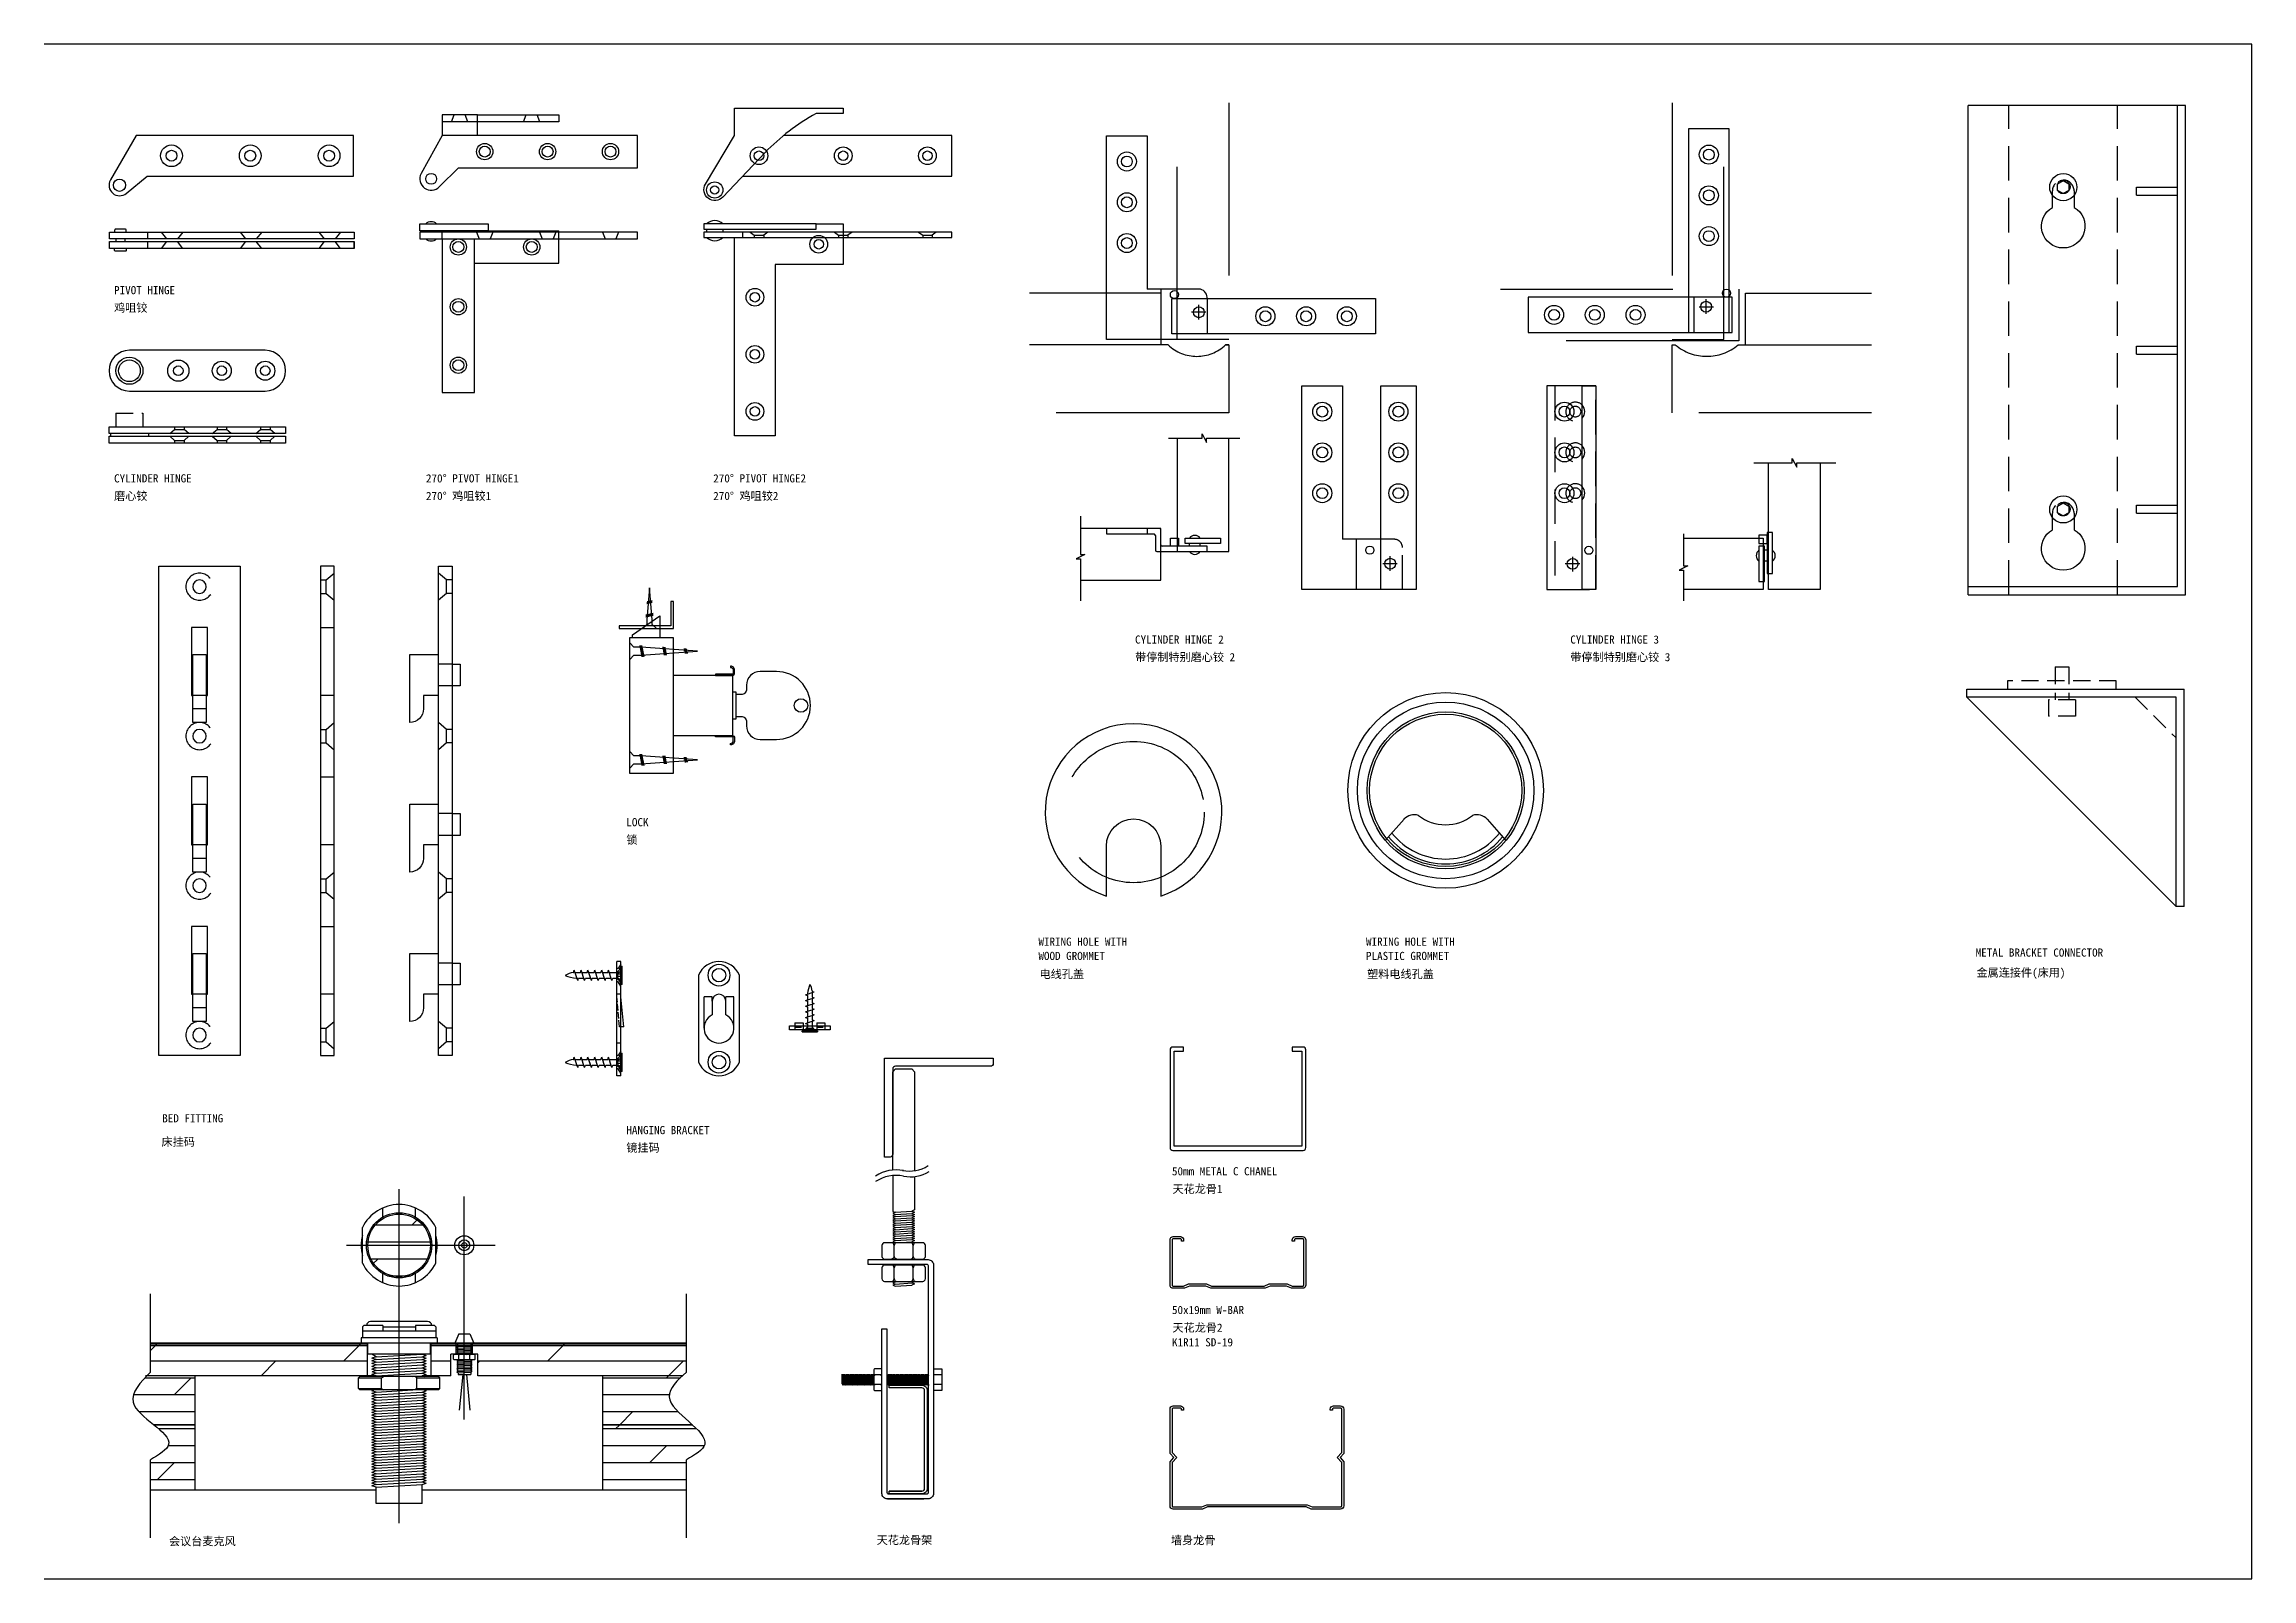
# Model space of a CAD drawing. Header units: millimetres. Extents: x -159360 to -156109, y -82746 to -81402.
# Drawn here: x -157735 to -156923, y -81967 to -81402 of the extents above; entities that cross this region are included whole.
import ezdxf
from ezdxf.enums import TextEntityAlignment as Align

# ---------------------------------------------------------------- set-up
doc = ezdxf.new("R2010")
doc.units = ezdxf.units.MM
doc.header["$LTSCALE"] = 2
doc.header["$MEASUREMENT"] = 0
for name, pattern in [('ACAD_ISO02W100', [15, 12, -3]), ('HIDDEN', [9.525, 6.35, -3.175]), ('HIDDEN2', [4.7625, 3.175, -1.5875])]:
    doc.linetypes.add(name, pattern=pattern)
doc.layers.get('0').update_dxf_attribs({"linetype": 'CONTINUOUS'})
doc.layers.get('Defpoints').update_dxf_attribs({"linetype": 'CONTINUOUS'})
doc.layers.add('LINE1', color=41, linetype='CONTINUOUS')
doc.layers.add('LINE2', color=142, linetype='CONTINUOUS')
doc.layers.add('标注', color=7, linetype='CONTINUOUS', lineweight=25)
doc.styles.add('HZ', font='simfang.ttf')
pattern_1 = [(0, (-4943.4045, 1794.805), (0, 6.25), []), (45, (-4943.405, 1794.805), (-12.5, 12.5), [8.838835, -17.67769])]

msp = doc.modelspace()

# ---------------------------------------------------------------- texts
at = {"layer": '标注', "color": 0, "style": 'HZ'}
for s, p in [('PIVOT HINGE', (-157709.33, -81491.02)), ('鸡咀铰', (-157709.33, -81497.5)), ('磨心铰', (-157709.33, -81566.75)), ('CYLINDER HINGE', (-157709.33, -81560.27)), ('270%%D PIVOT HINGE1', (-157594.54, -81560.27)), ('270%%d 鸡咀铰1', (-157594.54, -81566.75)), ('270%%D PIVOT HINGE2', (-157488.82, -81560.27)), ('270%%d 鸡咀铰2', (-157488.82, -81566.75)), ('CYLINDER HINGE 2', (-157333.58, -81619.58)), ('CYLINDER HINGE 3', (-157173.4, -81619.58)), ('带停制特别磨心铰 2', (-157333.58, -81626.06)), ('带停制特别磨心铰 3', (-157173.4, -81626.06)), ('LOCK', (-157520.8, -81686.79)), ('锁', (-157520.8, -81693.27)), ('WIRING HOLE WITH', (-157369.14, -81730.75)), ('WOOD GROMMET', (-157369.14, -81736)), ('WIRING HOLE WITH', (-157248.58, -81730.75)), ('PLASTIC GROMMET', (-157248.58, -81736)), ('METAL BRACKET CONNECTOR', (-157024.21, -81734.76)), ('电线孔盖', (-157368.72, -81742.68)), ('塑料电线孔盖', (-157248.16, -81742.68)), ('金属连接件(床用)', (-157023.9, -81742.13)), ('BED FITTING', (-157691.6, -81795.74)), ('HANGING BRACKET', (-157520.8, -81800.09)), ('床挂码', (-157691.87, -81804.42)), ('镜挂码', (-157520.8, -81806.57)), ('50mm METAL C CHANEL ', (-157319.99, -81815.23)), ('天花龙骨1', (-157319.8, -81821.75)), ('50x19mm W-BAR', (-157319.99, -81866.27)), ('天花龙骨2', (-157319.8, -81872.79)), ('K1R11 SD-19', (-157319.99, -81878.16)), ('会议台麦克风', (-157689.12, -81951.38)), ('天花龙骨架', (-157428.66, -81950.94)), ('墙身龙骨', (-157320.35, -81951))]:
    msp.add_text(s, height=3, dxfattribs=at).set_placement(p, align=Align.TOP_LEFT)

# ---------------------------------------------------------------- blocks, each defined once
blk = doc.blocks.new('床挂码-合')
at = {"linetype": 'ByBlock'}
for points in [[(-15, -90), (15, -90), (15, 90), (-15, 90)], [(-2.5, 52.5), (2.5, 52.5), (2.5, 77.5), (-2.5, 77.5)], [(-2.5, -2.5), (2.5, -2.5), (2.5, 22.5), (-2.5, 22.5)], [(-2.5, -57.5), (2.5, -57.5), (2.5, -32.5), (-2.5, -32.5)]]:
    blk.add_lwpolyline(points, close=True, dxfattribs=at)
for points in [[(2.5, 67.5), (3, 67.5), (3, 42.5), (-3, 42.5), (-3, 67.5), (-2.5, 67.5)], [(2.5, 12.5), (3, 12.5), (3, -12.5), (-3, -12.5), (-3, 12.5), (-2.5, 12.5)], [(2.5, -42.5), (3, -42.5), (3, -67.5), (-3, -67.5), (-3, -42.5), (-2.5, -42.5)]]:
    blk.add_lwpolyline(points, dxfattribs=at)
for centre in [(0, 82.5), (0, 27.5), (0, -27.5), (0, -82.5)]:
    blk.add_circle(centre, 2.5, dxfattribs=at)
at = {"layer": 'LINE1', "linetype": 'HIDDEN'}
for p, q in [((2.5, 72.5), (-2.5, 72.5)), ((2.5, 67.5), (-2.5, 67.5)), ((2.5, 17.5), (-2.5, 17.5)), ((2.5, 12.5), (-2.5, 12.5)), ((2.5, -37.5), (-2.5, -37.5)), ((2.5, -42.5), (-2.5, -42.5))]:
    blk.add_line(p, q, dxfattribs=at)
for centre in [(0, 82.5), (0, 27.5), (0, -27.5), (0, -82.5)]:
    blk.add_circle(centre, 5, dxfattribs=at)
blk = doc.blocks.new('床挂码-母')
at = {"linetype": 'ByBlock'}
blk.add_lwpolyline([(0, -90), (-5, -90), (-5, 90), (0, 90)], close=True, dxfattribs=at)
at = {"layer": 'LINE1', "linetype": 'HIDDEN'}
for p, q in [((0, 67.5), (-5, 67.5)), ((-5, 42.5), (0, 42.5)), ((0, 12.5), (-5, 12.5)), ((-5, -12.5), (0, -12.5)), ((0, -42.5), (-5, -42.5)), ((-5, -67.5), (0, -67.5))]:
    blk.add_line(p, q, dxfattribs=at)
for points in [[(-5, 85), (-3, 85), (0, 87.5)], [(-3, 85), (-3, 80)], [(-5, 80), (-3, 80), (0, 77.5)], [(-5, 30), (-3, 30), (0, 32.5)], [(-5, 25), (-3, 25), (0, 22.5)], [(-3, 30), (-3, 25)], [(-5, -25), (-3, -25), (0, -22.5)], [(-5, -30), (-3, -30), (0, -32.5)], [(-3, -25), (-3, -30)], [(-5, -80), (-3, -80), (0, -77.5)], [(-3, -80), (-3, -85)], [(-5, -85), (-3, -85), (0, -87.5)]]:
    blk.add_lwpolyline(points, dxfattribs=at)
blk = doc.blocks.new('床挂码-公')
at = {"linetype": 'ByBlock'}
blk.add_line((0, 90), (0, -90), dxfattribs=at)
for points in [[(0, -90), (5, -90), (5, 90), (0, 90)], [(5, 56), (8, 56), (8, 64), (5, 64)], [(5, 1), (8, 1), (8, 9), (5, 9)], [(5, -54), (8, -54), (8, -46), (5, -46)]]:
    blk.add_lwpolyline(points, dxfattribs=at)
for points in [[(0, 67.5), (-5.5, 67.5), (-5.5, 72.5, 0.414214), (-10.5, 77.5), (-10.5, 52.5), (0, 52.5)], [(0, 12.5), (-5.5, 12.5), (-5.5, 17.5, 0.414214), (-10.5, 22.5), (-10.5, -2.5), (0, -2.5)], [(0, -42.5), (-5.5, -42.5), (-5.5, -37.5, 0.414214), (-10.5, -32.5), (-10.5, -57.5), (0, -57.5)]]:
    blk.add_lwpolyline(points, format="xyb", dxfattribs=at)
at = {"layer": 'LINE1', "linetype": 'HIDDEN'}
for p, q in [((5, 64), (0, 64)), ((5, 56), (0, 56)), ((5, 9), (0, 9)), ((5, 1), (0, 1)), ((5, -46), (0, -46)), ((5, -54), (0, -54))]:
    blk.add_line(p, q, dxfattribs=at)
for points in [[(5, 85), (3, 85), (0, 87.5)], [(3, 85), (3, 80)], [(5, 80), (3, 80), (0, 77.5)], [(5, 30), (3, 30), (0, 32.5)], [(5, 25), (3, 25), (0, 22.5)], [(3, 30), (3, 25)], [(5, -25), (3, -25), (0, -22.5)], [(5, -30), (3, -30), (0, -32.5)], [(3, -25), (3, -30)], [(5, -80), (3, -80), (0, -77.5)], [(3, -80), (3, -85)], [(5, -85), (3, -85), (0, -87.5)]]:
    blk.add_lwpolyline(points, dxfattribs=at)
blk = doc.blocks.new('BED FITTING 床挂码')
at = {"layer": 'LINE2', "extrusion": (0, 0, -1), "zscale": -1, "rotation": 180}
for name, p in [('床挂码-合', (-15, 90)), ('床挂码-母', (-64.59, 90)), ('床挂码-公', (-102.96, 90))]:
    blk.add_blockref(name, p, dxfattribs=at)
blk = doc.blocks.new('METAL BRACKET CONECTOR 金属连接件(床用)')
at = {"layer": 'LINE1', "linetype": 'HIDDEN'}
for p, q in [((-64.51, 114.71), (-64.51, 294.71)), ((-24.51, 114.71), (-24.51, 294.71))]:
    blk.add_line(p, q, dxfattribs=at)
at = {"layer": 'LINE1'}
for p, q in [((-2.51, 117.71), (-2.51, 294.71)), ((-17.51, 264.71), (-2.51, 264.71)), ((-17.51, 261.71), (-17.51, 264.71)), ((-17.51, 261.71), (-2.51, 261.71)), ((-17.51, 206.21), (-2.51, 206.21)), ((-17.51, 203.21), (-17.51, 206.21)), ((-17.51, 203.21), (-2.51, 203.21)), ((-17.51, 147.71), (-2.51, 147.71)), ((-17.51, 144.71), (-17.51, 147.71)), ((-17.51, 144.71), (-2.51, 144.71)), ((-79.51, 117.71), (-2.51, 117.71)), ((-3, 0), (-80, 77))]:
    blk.add_line(p, q, dxfattribs=at)
at = {"layer": 'LINE1', "linetype": 'HIDDEN2'}
for p, q in [((-47.5, 88.18), (-47.5, 76)), ((-47.5, 88.18), (-42.5, 88.18)), ((-42.5, 88.18), (-42.5, 76)), ((-50, 76), (-50, 70)), ((-40, 76), (-50, 76)), ((-40, 76), (-40, 70)), ((-18, 77), (-3, 62)), ((-40, 70), (-50, 70))]:
    blk.add_line(p, q, dxfattribs=at)
at = {"layer": 'LINE1'}
for points in [[(-40.51, 261.71), (-40.51, 257.23, -3.732051), (-48.51, 257.23), (-48.51, 261.71)], [(-40.51, 143.11), (-40.51, 138.64, -3.732051), (-48.51, 138.64), (-48.51, 143.11)]]:
    blk.add_lwpolyline(points, format="xyb", dxfattribs=at)
at = {"layer": 'LINE1', "linetype": 'HIDDEN2'}
for points in [[(-48.51, 261.71), (-48.51, 263.3, -1), (-40.51, 263.3), (-40.51, 261.71)], [(-48.51, 143.11), (-48.51, 144.71, -1), (-40.51, 144.71), (-40.51, 143.11)]]:
    blk.add_lwpolyline(points, format="xyb", dxfattribs=at)
at = {"layer": 'LINE1'}
for points in [[(-44.51, 262.3), (-46.59, 263.51), (-46.59, 265.91), (-44.51, 267.11), (-42.43, 265.91), (-42.43, 263.51)], [(-44.51, 143.71), (-46.59, 144.91), (-46.59, 147.31), (-44.51, 148.51), (-42.43, 147.31), (-42.43, 144.91)]]:
    blk.add_lwpolyline(points, close=True, dxfattribs=at)
at = {"layer": 'LINE1', "linetype": 'HIDDEN2'}
blk.add_lwpolyline([(-25, 80), (-25, 83), (-65, 83), (-65, 80)], dxfattribs=at)
at = {"layer": 'LINE1'}
for centre in [(-44.51, 264.71), (-44.51, 146.11)]:
    blk.add_circle(centre, 5, dxfattribs=at)
at = {"layer": 'LINE1', "linetype": 'HIDDEN2'}
for centre in [(-44.51, 264.8), (-44.51, 146.21)]:
    blk.add_circle(centre, 2.5, dxfattribs=at)
at = {"layer": 'LINE2'}
for p, q in [((-79.51, 114.71), (-79.51, 294.71)), ((0.49, 294.71), (-79.51, 294.71)), ((0.49, 114.71), (0.49, 294.71)), ((-79.51, 114.71), (0.49, 114.71)), ((-80, 80), (0, 80)), ((0, 0), (0, 80))]:
    blk.add_line(p, q, dxfattribs=at)
blk.add_lwpolyline([(0, 0), (-3, 0), (-3, 77), (-80, 77), (-80, 80)], dxfattribs=at)
blk = doc.blocks.new('PIVOT HINGE-P 鸡咀铰-平面')
at = {"linetype": 'ByBlock'}
blk.add_lwpolyline([(85.13, 2), (85.13, 17), (5.13, 17), (-4.35, 0.58, 0.836356), (1.47, -4.34), (9.13, 2)], format="xyb", close=True, dxfattribs=at)
at = {"layer": 'LINE1', "linetype": 'ByBlock'}
for centre, radius in [((18.13, 9.5), 4), ((18.13, 9.5), 2), ((47.13, 9.5), 4), ((47.13, 9.5), 2), ((76.13, 9.5), 4), ((76.13, 9.5), 2), ((-1, -1.36), 2.25)]:
    blk.add_circle(centre, radius, dxfattribs=at)
blk = doc.blocks.new('PIVOT HINGE-E 鸡咀铰-立面')
at = {"layer": 'LINE1', "linetype": 'ByBlock'}
for p, q in [((-42.64, 0.5), (-42.64, -0.5)), ((-39.37, 0.5), (-39.37, -0.5)), ((-31, 3), (-31, 0.5)), ((-31, -0.5), (-31, -3))]:
    blk.add_line(p, q, dxfattribs=at)
at = {"layer": 'LINE1', "linetype": 'HIDDEN2'}
for p, q in [((-26, 3), (-24, 0.5)), ((-18, 3), (-20, 0.5)), ((3, 3), (5, 0.5)), ((11, 3), (9, 0.5)), ((32, 3), (34, 0.5)), ((40, 3), (38, 0.5)), ((-24, -0.5), (-26, -3)), ((-18, -3), (-20, -0.5)), ((5, -0.5), (3, -3)), ((11, -3), (9, -0.5)), ((34, -0.5), (32, -3)), ((40, -3), (38, -0.5))]:
    blk.add_line(p, q, dxfattribs=at)
at = {"layer": 'LINE1', "linetype": 'ByBlock'}
blk.add_lwpolyline([(-45, 3), (45, 3), (45, 0.5), (-45, 0.5)], close=True, dxfattribs=at)
for points in [[(-38.87, 3), (-38.87, 3.75, 0.414214), (-39.12, 4), (-42.89, 4, 0.414214), (-43.14, 3.75), (-43.14, 3)], [(-38.87, -3), (-38.87, -3.75, -0.414214), (-39.12, -4), (-42.89, -4, -0.414214), (-43.14, -3.75), (-43.14, -3)]]:
    blk.add_lwpolyline(points, format="xyb", dxfattribs=at)
blk.add_lwpolyline([(45, -3), (45, -0.5), (45, -3), (-45, -3), (-45, -0.5), (45, -0.5)], dxfattribs=at)
blk = doc.blocks.new('PIVOT HINGE 鸡咀铰')
for name, p in [('PIVOT HINGE-P 鸡咀铰-平面', (4.66, 24.58)), ('PIVOT HINGE-E 鸡咀铰-立面', (45, 3))]:
    blk.add_blockref(name, p)
blk = doc.blocks.new('270%%D PIVOT HINGE1-E 270度 鸡咀较1-立面')
at = {"linetype": 'ByBlock'}
for points in [[(-40.09, 1.75), (-40.09, 4.25), (-14.91, 4.25), (-14.91, 1.75)], [(-40.09, -1.25), (40.09, -1.25), (40.09, 1.25), (-40.09, 1.25)]]:
    blk.add_lwpolyline(points, close=True, dxfattribs=at)
for points in [[(-31.91, -1.25), (-31.91, -57.75), (-19.91, -57.75), (-19.91, -1.25)], [(-19.91, -10.25), (11.09, -10.25), (11.09, -1.25)]]:
    blk.add_lwpolyline(points, dxfattribs=at)
at = {"layer": 'LINE1', "linetype": 'ByBlock'}
for p, q in [((-37.91, 1.75), (-37.91, 1.25)), ((-33.91, 1.75), (-33.91, 1.25)), ((-31.91, -1.25), (-31.91, 1.75)), ((-14.91, 1.75), (11.09, 1.75)), ((11.09, 1.25), (11.09, 1.75)), ((11.09, -1.25), (11.09, 1.25))]:
    blk.add_line(p, q, dxfattribs=at)
at = {"layer": 'LINE1', "linetype": 'HIDDEN2'}
for p, q in [((-19.2, 1.25), (-18.2, -1.25)), ((-13.2, 1.25), (-14.2, -1.25)), ((3.94, 1.25), (4.94, -1.25)), ((9.94, 1.25), (8.94, -1.25)), ((27.09, 1.25), (28.09, -1.25)), ((33.09, 1.25), (32.09, -1.25))]:
    blk.add_line(p, q, dxfattribs=at)
at = {"layer": 'LINE1', "linetype": 'ByBlock'}
for centre, radius in [((-25.91, -4.25), 3), ((-25.91, -4.25), 2), ((1.09, -4.25), 3), ((1.09, -4.25), 2), ((-25.91, -26.25), 3), ((-25.91, -26.25), 2), ((-25.91, -47.75), 3), ((-25.91, -47.75), 2)]:
    blk.add_circle(centre, radius, dxfattribs=at)
for centre, start, end in [((-35.91, 2.09), 47.22394, 132.77606), ((-35.91, 0.91), 227.22394, 312.77606)]:
    blk.add_arc(centre, 2.94, start, end, dxfattribs=at)
blk = doc.blocks.new('270%%D PIVOT HINGE1-P 270度 鸡咀较1-平面')
at = {"linetype": 'ByBlock'}
for points in [[(-23, 6), (-23, 13.5), (-36, 13.5), (-36, 6)], [(-23, 11), (-36, 11)]]:
    blk.add_lwpolyline(points, dxfattribs=at)
blk.add_lwpolyline([(36, 6), (-36, 6), (-43.71, -8.09, 0.868413), (-36.97, -12.87), (-29.97, -6), (36, -6)], format="xyb", close=True, dxfattribs=at)
at = {"layer": 'LINE1', "linetype": 'HIDDEN2'}
for p, q in [((-32.5, 11), (-31.5, 13.5)), ((-26.5, 11), (-27.5, 13.5)), ((-6, 11), (-5, 13.5)), ((0, 11), (-1, 13.5))]:
    blk.add_line(p, q, dxfattribs=at)
at = {"layer": 'LINE1', "linetype": 'ByBlock'}
blk.add_lwpolyline([(-23, 13.5), (7, 13.5), (7, 11), (-23, 11)], dxfattribs=at)
for centre, radius in [((-20.29, 0), 3), ((-20.29, 0), 2), ((2.85, 0), 3), ((2.85, 0), 2), ((26, 0), 3), ((26, 0), 2), ((-40, -10), 2)]:
    blk.add_circle(centre, radius, dxfattribs=at)
blk = doc.blocks.new('270%%D PIVOT HINGE1 270度 鸡咀较1')
for name, p in [('270%%D PIVOT HINGE1-P 270度 鸡咀较1-平面', (36, 88.58)), ('270%%D PIVOT HINGE1-E 270度 鸡咀较1-立面', (31.91, 57.75))]:
    blk.add_blockref(name, p)
blk = doc.blocks.new('天花龙骨架')
at = {"linetype": 'ByBlock'}
for p, q in [((-17, -43.21), (-17, -56.4)), ((-9, -43.6), (-9, -55.9)), ((-16.5, -72.96), (-16.5, -68.96)), ((-9.5, -72.96), (-9.5, -68.96)), ((-17, -74), (-16.52, -74.16)), ((-16.5, -81.16), (-16.5, -77.16)), ((-16, -75.93), (-16.49, -76.16)), ((-13.18, -74.16), (-10, -73.96)), ((-10, -73.96), (-9.41, -74.16)), ((-9.13, -75.96), (-9.56, -76.16)), ((-9.5, -81.16), (-9.5, -77.16)), ((-21.51, -116.61), (-23.51, -116.61)), ((-21.51, -120.11), (-23.51, -120.11)), ((1, -116.61), (-2, -116.61)), ((1, -120.11), (-2, -120.11)), ((-19, -162.16), (-5.6, -162.16)), ((-18.3, -160.36), (-18.3, -159.36))]:
    blk.add_line(p, q, dxfattribs=at)
for points in [[(20, 0), (20, -2, -0.414214), (19, -3), (-16, -3, 0.414214), (-17, -4), (-17, -35.4, -0.414214), (-18, -36.4), (-20, -36.4), (-20, 0), (20, 0)], [(-15.5, -73.96), (-10.5, -73.96), (-6, -73.96, 0.414214), (-5, -72.96), (-5, -68.96, 0.414214), (-6, -67.96), (-20, -67.96, 0.414214), (-21, -68.96), (-21, -72.96, 0.414214), (-20, -73.96), (-15.5, -73.96, -0.414214), (-16.5, -72.96, -0.414214), (-17.5, -73.96)], [(-6.3, -159.36), (-18.3, -159.36), (-6.3, -159.36, 0.414214), (-5.3, -158.36), (-5.3, -122.36, 0.414214), (-6.3, -121.36), (-18.3, -121.36), (-18.3, -120.36), (-6.3, -120.36, -0.414214), (-4.3, -122.36), (-4.3, -158.36, -0.414214), (-6.3, -160.36), (-18.3, -160.36), (-6.3, -160.36)]]:
    blk.add_lwpolyline(points, format="xyb", dxfattribs=at)
for points in [[(-17, -41.18), (-17, -5), (-16, -4), (-10, -4), (-9, -5), (-9, -41.45)], [(-2, -114.36), (1, -114.36), (1, -122.36), (-2, -122.36)]]:
    blk.add_lwpolyline(points, dxfattribs=at)
for points in [[(-21, -160.16), (-21, -99.66), (-19.2, -99.66), (-19.2, -159.66, 0.414214), (-18.5, -160.36), (-4.5, -160.36, 0.414214), (-3.8, -159.66), (-3.8, -76.66, 0.414214), (-4.5, -75.96), (-26, -75.96), (-26, -74.16), (-4, -74.16, -0.414214), (-2, -76.16), (-2, -160.16, -0.414214), (-4, -162.16), (-19, -162.16, -0.414214), (-21, -160.16)], [(-6, -76.16), (-20, -76.16, 0.414214), (-21, -77.16), (-21, -81.16, 0.414214), (-20, -82.16), (-6, -82.16, 0.414214), (-5, -81.16), (-5, -77.16, 0.414214)], [(-21.51, -122.36, 0.414214), (-21.01, -121.86), (-21.01, -114.86, 0.414214), (-21.51, -114.36), (-23.51, -114.36, 0.414214), (-24.01, -114.86), (-24.01, -121.86, 0.414214), (-23.51, -122.36)]]:
    blk.add_lwpolyline(points, format="xyb", close=True, dxfattribs=at)
for centre, radius, start, end in [((-17.5, -68.96), 1, 0, 90), ((-15.5, -68.96), 1, 90, 180), ((-10.5, -68.96), 1, 0, 90), ((-10.5, -72.96), 1, 270, 0), ((-8.5, -68.96), 1, 90, 180), ((-8.5, -72.96), 1, 180, 270), ((-17.5, -77.16), 1, 0, 90), ((-17.5, -81.16), 1, 270, 0), ((-15.5, -77.16), 1, 90, 180), ((-15.5, -81.16), 1, 180, 270), ((-10.5, -77.16), 1, 0, 90), ((-10.5, -81.16), 1, 270, 0), ((-8.5, -77.16), 1, 90, 180), ((-8.5, -81.16), 1, 180, 270), ((-23.51, -116.11), 0.5, 180, 270), ((-23.51, -117.11), 0.5, 90, 180), ((-23.51, -119.61), 0.5, 180, 270), ((-23.51, -120.61), 0.5, 90, 180), ((-21.51, -116.11), 0.5, 270, 0), ((-21.51, -117.11), 0.5, 360, 90), ((-21.51, -119.61), 0.5, 270, 0), ((-21.51, -120.61), 0.5, 0, 90)]:
    blk.add_arc(centre, radius, start, end, dxfattribs=at)
at = {"layer": 'LINE1', "linetype": 'ByBlock'}
for p, q in [((-17, -56.4), (-16, -56.74)), ((-16, -56.73), (-17, -57.2)), ((-16, -56.74), (-10, -56.36)), ((-9, -55.9), (-10, -56.36)), ((-10, -56.36), (-9, -56.7)), ((-9, -56.7), (-10, -57.16)), ((-17, -57.2), (-16, -57.54)), ((-16, -57.53), (-17, -58)), ((-17, -58), (-16, -58.34)), ((-16, -58.33), (-17, -58.8)), ((-17, -58.8), (-16, -59.14)), ((-16, -59.13), (-17, -59.6)), ((-17, -59.6), (-16, -59.94)), ((-16, -59.93), (-17, -60.4)), ((-17, -60.4), (-16, -60.74)), ((-16, -60.73), (-17, -61.2)), ((-17, -61.2), (-16, -61.54)), ((-16, -61.53), (-17, -62)), ((-17, -62), (-16, -62.34)), ((-16, -62.33), (-17, -62.8)), ((-17, -62.8), (-16, -63.14)), ((-16, -63.13), (-17, -63.6)), ((-17, -63.6), (-16, -63.94)), ((-16, -63.93), (-17, -64.4)), ((-17, -64.4), (-16, -64.74)), ((-16, -64.73), (-17, -65.2)), ((-16, -57.54), (-10, -57.16)), ((-16, -58.34), (-10, -57.96)), ((-16, -59.14), (-10, -58.76)), ((-16, -59.94), (-10, -59.56)), ((-16, -60.74), (-10, -60.36)), ((-16, -61.54), (-10, -61.16)), ((-16, -62.34), (-10, -61.96)), ((-16, -63.14), (-10, -62.76)), ((-16, -63.94), (-10, -63.56)), ((-16, -64.74), (-10, -64.36)), ((-10, -57.16), (-9, -57.5)), ((-9, -57.5), (-10, -57.96)), ((-10, -57.96), (-9, -58.3)), ((-9, -58.3), (-10, -58.76)), ((-10, -58.76), (-9, -59.1)), ((-9, -59.1), (-10, -59.56)), ((-10, -59.56), (-9, -59.9)), ((-9, -59.9), (-10, -60.36)), ((-10, -60.36), (-9, -60.7)), ((-9, -60.7), (-10, -61.16)), ((-10, -61.16), (-9, -61.5)), ((-9, -61.5), (-10, -61.96)), ((-10, -61.96), (-9, -62.3)), ((-9, -62.3), (-10, -62.76)), ((-10, -62.76), (-9, -63.1)), ((-9, -63.1), (-10, -63.56)), ((-10, -63.56), (-9, -63.9)), ((-9, -63.9), (-10, -64.36)), ((-10, -64.36), (-9, -64.7)), ((-9, -64.7), (-10, -65.16)), ((-17, -65.2), (-16, -65.54)), ((-16, -65.53), (-17, -66)), ((-17, -66), (-16, -66.34)), ((-16, -66.33), (-17, -66.8)), ((-17, -66.8), (-16, -67.14)), ((-16, -67.13), (-17, -67.6)), ((-17, -67.6), (-16, -67.94)), ((-16, -65.54), (-10, -65.16)), ((-16, -66.34), (-10, -65.96)), ((-16, -67.14), (-10, -66.76)), ((-16, -67.94), (-10, -67.56)), ((-10, -65.16), (-9, -65.5)), ((-9, -65.5), (-10, -65.96)), ((-10, -65.96), (-9, -66.3)), ((-9, -66.3), (-10, -66.76)), ((-10, -66.76), (-9, -67.1)), ((-9, -67.1), (-10, -67.56)), ((-10, -67.56), (-9, -67.9)), ((-9, -67.9), (-9.13, -67.96)), ((-16, -82.33), (-17, -82.8)), ((-17, -82.8), (-16, -83.14)), ((-16, -83.14), (-17, -83.6)), ((-17, -83.6), (-16, -83.94)), ((-16.52, -82.16), (-16, -82.34)), ((-16, -82.34), (-13.18, -82.16)), ((-16, -83.14), (-10, -82.76)), ((-16, -83.14), (-10, -82.76)), ((-16, -83.94), (-10, -83.56)), ((-9, -82.3), (-10, -82.76)), ((-10, -82.76), (-9, -83.1)), ((-9, -83.1), (-10, -83.56)), ((-9.41, -82.16), (-9, -82.3)), ((-35.64, -116.36), (-35.41, -116.86)), ((-35.62, -119.86), (-35.64, -116.36)), ((-35.62, -119.86), (-35.39, -120.36)), ((-35.41, -116.86), (-35.24, -116.36)), ((-35.22, -119.86), (-35.41, -116.86)), ((-35.39, -120.36), (-35.22, -119.86)), ((-35.24, -116.36), (-35.01, -116.86)), ((-35.22, -119.86), (-34.99, -120.36)), ((-35.01, -116.86), (-34.84, -116.36)), ((-34.82, -119.86), (-35.01, -116.86)), ((-34.99, -120.36), (-34.82, -119.86)), ((-34.84, -116.36), (-34.61, -116.86)), ((-34.82, -119.86), (-34.59, -120.36)), ((-34.61, -116.86), (-34.44, -116.36)), ((-34.42, -119.86), (-34.61, -116.86)), ((-34.59, -120.36), (-34.42, -119.86)), ((-34.44, -116.36), (-34.21, -116.86)), ((-34.42, -119.86), (-34.19, -120.36)), ((-34.21, -116.86), (-34.04, -116.36)), ((-34.02, -119.86), (-34.21, -116.86)), ((-34.19, -120.36), (-34.02, -119.86)), ((-34.04, -116.36), (-33.81, -116.86)), ((-34.02, -119.86), (-33.79, -120.36)), ((-33.81, -116.86), (-33.64, -116.36)), ((-33.62, -119.86), (-33.81, -116.86)), ((-33.79, -120.36), (-33.62, -119.86)), ((-33.64, -116.36), (-33.41, -116.86)), ((-33.62, -119.86), (-33.39, -120.36)), ((-33.41, -116.86), (-33.24, -116.36)), ((-33.22, -119.86), (-33.41, -116.86)), ((-33.39, -120.36), (-33.22, -119.86)), ((-33.24, -116.36), (-33.01, -116.86)), ((-33.22, -119.86), (-32.99, -120.36)), ((-33.01, -116.86), (-32.84, -116.36)), ((-32.82, -119.86), (-33.01, -116.86)), ((-32.99, -120.36), (-32.82, -119.86)), ((-32.84, -116.36), (-32.61, -116.86)), ((-32.82, -119.86), (-32.59, -120.36)), ((-32.61, -116.86), (-32.44, -116.36)), ((-32.42, -119.86), (-32.61, -116.86)), ((-32.59, -120.36), (-32.42, -119.86)), ((-32.44, -116.36), (-32.21, -116.86)), ((-32.42, -119.86), (-32.19, -120.36)), ((-32.21, -116.86), (-32.04, -116.36)), ((-32.02, -119.86), (-32.21, -116.86)), ((-32.19, -120.36), (-32.02, -119.86)), ((-32.04, -116.36), (-31.81, -116.86)), ((-32.02, -119.86), (-31.79, -120.36)), ((-31.81, -116.86), (-31.64, -116.36)), ((-31.62, -119.86), (-31.81, -116.86)), ((-31.79, -120.36), (-31.62, -119.86)), ((-31.64, -116.36), (-31.41, -116.86)), ((-31.62, -119.86), (-31.39, -120.36)), ((-31.41, -116.86), (-31.24, -116.36)), ((-31.22, -119.86), (-31.41, -116.86)), ((-31.39, -120.36), (-31.22, -119.86)), ((-31.24, -116.36), (-31.01, -116.86)), ((-31.22, -119.86), (-30.99, -120.36)), ((-31.01, -116.86), (-30.84, -116.36)), ((-30.82, -119.86), (-31.01, -116.86)), ((-30.99, -120.36), (-30.82, -119.86)), ((-30.84, -116.36), (-30.61, -116.86)), ((-30.82, -119.86), (-30.59, -120.36)), ((-30.61, -116.86), (-30.44, -116.36)), ((-30.42, -119.86), (-30.61, -116.86)), ((-30.59, -120.36), (-30.42, -119.86)), ((-30.44, -116.36), (-30.21, -116.86)), ((-30.42, -119.86), (-30.19, -120.36)), ((-30.21, -116.86), (-30.04, -116.36)), ((-30.02, -119.86), (-30.21, -116.86)), ((-30.19, -120.36), (-30.02, -119.86)), ((-30.04, -116.36), (-29.81, -116.86)), ((-30.02, -119.86), (-29.79, -120.36)), ((-29.81, -116.86), (-29.64, -116.36)), ((-29.62, -119.86), (-29.81, -116.86)), ((-29.79, -120.36), (-29.62, -119.86)), ((-29.64, -116.36), (-29.41, -116.86)), ((-29.62, -119.86), (-29.39, -120.36)), ((-29.41, -116.86), (-29.24, -116.36)), ((-29.22, -119.86), (-29.41, -116.86)), ((-29.39, -120.36), (-29.22, -119.86)), ((-29.24, -116.36), (-29.01, -116.86)), ((-29.22, -119.86), (-28.99, -120.36)), ((-29.01, -116.86), (-28.84, -116.36)), ((-28.82, -119.86), (-29.01, -116.86)), ((-28.99, -120.36), (-28.82, -119.86)), ((-28.84, -116.36), (-28.61, -116.86)), ((-28.82, -119.86), (-28.59, -120.36)), ((-28.61, -116.86), (-28.44, -116.36)), ((-28.42, -119.86), (-28.61, -116.86)), ((-28.59, -120.36), (-28.42, -119.86)), ((-28.44, -116.36), (-28.21, -116.86)), ((-28.42, -119.86), (-28.19, -120.36)), ((-28.21, -116.86), (-28.04, -116.36)), ((-28.02, -119.86), (-28.21, -116.86)), ((-28.19, -120.36), (-28.02, -119.86)), ((-28.04, -116.36), (-27.81, -116.86)), ((-28.02, -119.86), (-27.79, -120.36)), ((-27.81, -116.86), (-27.64, -116.36)), ((-27.62, -119.86), (-27.81, -116.86)), ((-27.79, -120.36), (-27.62, -119.86)), ((-27.64, -116.36), (-27.41, -116.86)), ((-27.62, -119.86), (-27.39, -120.36)), ((-27.41, -116.86), (-27.24, -116.36)), ((-27.22, -119.86), (-27.41, -116.86)), ((-27.39, -120.36), (-27.22, -119.86)), ((-27.24, -116.36), (-27.01, -116.86)), ((-27.22, -119.86), (-26.99, -120.36)), ((-27.01, -116.86), (-26.84, -116.36)), ((-26.82, -119.86), (-27.01, -116.86)), ((-26.99, -120.36), (-26.82, -119.86)), ((-26.84, -116.36), (-26.61, -116.86)), ((-26.82, -119.86), (-26.59, -120.36)), ((-26.61, -116.86), (-26.44, -116.36)), ((-26.42, -119.86), (-26.61, -116.86)), ((-26.59, -120.36), (-26.42, -119.86)), ((-26.44, -116.36), (-26.21, -116.86)), ((-26.42, -119.86), (-26.19, -120.36)), ((-26.21, -116.86), (-26.04, -116.36)), ((-26.02, -119.86), (-26.21, -116.86)), ((-26.19, -120.36), (-26.02, -119.86)), ((-26.04, -116.36), (-25.81, -116.86)), ((-26.02, -119.86), (-25.79, -120.36)), ((-25.81, -116.86), (-25.64, -116.36)), ((-25.62, -119.86), (-25.81, -116.86)), ((-25.79, -120.36), (-25.62, -119.86)), ((-25.64, -116.36), (-25.41, -116.86)), ((-25.62, -119.86), (-25.39, -120.36)), ((-25.41, -116.86), (-25.24, -116.36)), ((-25.22, -119.86), (-25.41, -116.86)), ((-25.39, -120.36), (-25.22, -119.86)), ((-25.24, -116.36), (-25.01, -116.86)), ((-25.22, -119.86), (-24.99, -120.36)), ((-25.01, -116.86), (-24.84, -116.36)), ((-24.82, -119.86), (-25.01, -116.86)), ((-24.99, -120.36), (-24.82, -119.86)), ((-24.84, -116.36), (-24.61, -116.86)), ((-24.82, -119.86), (-24.59, -120.36)), ((-24.61, -116.86), (-24.44, -116.36)), ((-24.42, -119.86), (-24.61, -116.86)), ((-24.59, -120.36), (-24.42, -119.86)), ((-24.44, -116.36), (-24.21, -116.86)), ((-24.42, -119.86), (-24.19, -120.36)), ((-24.21, -116.86), (-24.04, -116.36)), ((-24.02, -119.86), (-24.21, -116.86)), ((-24.19, -120.36), (-24.02, -119.86)), ((-24.04, -116.36), (-24.01, -116.43)), ((-24.02, -119.86), (-24.01, -119.89)), ((-19.21, -116.43), (-19.01, -116.86)), ((-19.21, -119.89), (-18.99, -120.36)), ((-19.01, -116.86), (-18.84, -116.36)), ((-18.82, -119.86), (-19.01, -116.86)), ((-18.99, -120.36), (-18.82, -119.86)), ((-18.84, -116.36), (-18.61, -116.86)), ((-18.82, -119.86), (-18.59, -120.36)), ((-18.61, -116.86), (-18.44, -116.36)), ((-18.42, -119.86), (-18.61, -116.86)), ((-18.59, -120.36), (-18.42, -119.86)), ((-18.44, -116.36), (-18.21, -116.86)), ((-18.42, -119.86), (-18.19, -120.36)), ((-18.21, -116.86), (-18.04, -116.36)), ((-18.02, -119.86), (-18.21, -116.86)), ((-18.19, -120.36), (-18.02, -119.86)), ((-18.04, -116.36), (-17.81, -116.86)), ((-18.02, -119.86), (-17.79, -120.36)), ((-17.81, -116.86), (-17.64, -116.36)), ((-17.62, -119.86), (-17.81, -116.86)), ((-17.79, -120.36), (-17.62, -119.86)), ((-17.64, -116.36), (-17.41, -116.86)), ((-17.62, -119.86), (-17.39, -120.36)), ((-17.41, -116.86), (-17.24, -116.36)), ((-17.22, -119.86), (-17.41, -116.86)), ((-17.39, -120.36), (-17.22, -119.86)), ((-17.24, -116.36), (-17.01, -116.86)), ((-17.22, -119.86), (-16.99, -120.36)), ((-17.01, -116.86), (-16.84, -116.36)), ((-16.82, -119.86), (-17.01, -116.86)), ((-16.99, -120.36), (-16.82, -119.86)), ((-16.84, -116.36), (-16.61, -116.86)), ((-16.82, -119.86), (-16.59, -120.36)), ((-16.61, -116.86), (-16.44, -116.36)), ((-16.42, -119.86), (-16.61, -116.86)), ((-16.59, -120.36), (-16.42, -119.86)), ((-16.44, -116.36), (-16.21, -116.86)), ((-16.42, -119.86), (-16.19, -120.36)), ((-16.21, -116.86), (-16.04, -116.36)), ((-16.02, -119.86), (-16.21, -116.86)), ((-16.19, -120.36), (-16.02, -119.86)), ((-16.04, -116.36), (-15.81, -116.86)), ((-16.02, -119.86), (-15.79, -120.36)), ((-15.81, -116.86), (-15.64, -116.36)), ((-15.62, -119.86), (-15.81, -116.86)), ((-15.79, -120.36), (-15.62, -119.86)), ((-15.64, -116.36), (-15.41, -116.86)), ((-15.62, -119.86), (-15.39, -120.36)), ((-15.41, -116.86), (-15.24, -116.36)), ((-15.22, -119.86), (-15.41, -116.86)), ((-15.39, -120.36), (-15.22, -119.86)), ((-15.24, -116.36), (-15.01, -116.86)), ((-15.22, -119.86), (-14.99, -120.36)), ((-15.01, -116.86), (-14.84, -116.36)), ((-14.82, -119.86), (-15.01, -116.86)), ((-14.99, -120.36), (-14.82, -119.86)), ((-14.84, -116.36), (-14.61, -116.86)), ((-14.82, -119.86), (-14.59, -120.36)), ((-14.61, -116.86), (-14.44, -116.36)), ((-14.42, -119.86), (-14.61, -116.86)), ((-14.59, -120.36), (-14.42, -119.86)), ((-14.44, -116.36), (-14.21, -116.86)), ((-14.42, -119.86), (-14.19, -120.36)), ((-14.21, -116.86), (-14.04, -116.36)), ((-14.02, -119.86), (-14.21, -116.86)), ((-14.19, -120.36), (-14.02, -119.86)), ((-14.04, -116.36), (-13.81, -116.86)), ((-14.02, -119.86), (-13.79, -120.36)), ((-13.81, -116.86), (-13.64, -116.36)), ((-13.62, -119.86), (-13.81, -116.86)), ((-13.79, -120.36), (-13.62, -119.86)), ((-13.64, -116.36), (-13.41, -116.86)), ((-13.62, -119.86), (-13.39, -120.36)), ((-13.41, -116.86), (-13.24, -116.36)), ((-13.22, -119.86), (-13.41, -116.86)), ((-13.39, -120.36), (-13.22, -119.86)), ((-13.24, -116.36), (-13.01, -116.86)), ((-13.22, -119.86), (-12.99, -120.36)), ((-13.01, -116.86), (-12.84, -116.36)), ((-12.82, -119.86), (-13.01, -116.86)), ((-12.99, -120.36), (-12.82, -119.86)), ((-12.84, -116.36), (-12.61, -116.86)), ((-12.82, -119.86), (-12.59, -120.36)), ((-12.61, -116.86), (-12.44, -116.36)), ((-12.42, -119.86), (-12.61, -116.86)), ((-12.59, -120.36), (-12.42, -119.86)), ((-12.44, -116.36), (-12.21, -116.86)), ((-12.42, -119.86), (-12.19, -120.36)), ((-12.21, -116.86), (-12.04, -116.36)), ((-12.02, -119.86), (-12.21, -116.86)), ((-12.19, -120.36), (-12.02, -119.86)), ((-12.04, -116.36), (-11.81, -116.86)), ((-12.02, -119.86), (-11.79, -120.36)), ((-11.81, -116.86), (-11.64, -116.36)), ((-11.62, -119.86), (-11.81, -116.86)), ((-11.79, -120.36), (-11.62, -119.86)), ((-11.64, -116.36), (-11.41, -116.86)), ((-11.62, -119.86), (-11.39, -120.36)), ((-11.41, -116.86), (-11.24, -116.36)), ((-11.22, -119.86), (-11.41, -116.86)), ((-11.39, -120.36), (-11.22, -119.86)), ((-11.24, -116.36), (-11.01, -116.86)), ((-11.22, -119.86), (-10.99, -120.36)), ((-11.01, -116.86), (-10.84, -116.36)), ((-10.82, -119.86), (-11.01, -116.86)), ((-10.99, -120.36), (-10.82, -119.86)), ((-10.84, -116.36), (-10.61, -116.86)), ((-10.82, -119.86), (-10.59, -120.36)), ((-10.61, -116.86), (-10.44, -116.36)), ((-10.42, -119.86), (-10.61, -116.86)), ((-10.59, -120.36), (-10.42, -119.86)), ((-10.44, -116.36), (-10.21, -116.86)), ((-10.42, -119.86), (-10.19, -120.36)), ((-10.21, -116.86), (-10.04, -116.36)), ((-10.02, -119.86), (-10.21, -116.86)), ((-10.19, -120.36), (-10.02, -119.86)), ((-10.04, -116.36), (-9.81, -116.86)), ((-10.02, -119.86), (-9.79, -120.36)), ((-9.81, -116.86), (-9.64, -116.36)), ((-9.62, -119.86), (-9.81, -116.86)), ((-9.79, -120.36), (-9.62, -119.86)), ((-9.64, -116.36), (-9.41, -116.86)), ((-9.62, -119.86), (-9.39, -120.36)), ((-9.41, -116.86), (-9.24, -116.36)), ((-9.22, -119.86), (-9.41, -116.86)), ((-9.39, -120.36), (-9.22, -119.86)), ((-9.24, -116.36), (-9.01, -116.86)), ((-9.22, -119.86), (-8.99, -120.36)), ((-9.01, -116.86), (-8.84, -116.36)), ((-8.82, -119.86), (-9.01, -116.86)), ((-8.99, -120.36), (-8.82, -119.86)), ((-8.84, -116.36), (-8.61, -116.86)), ((-8.82, -119.86), (-8.59, -120.36)), ((-8.61, -116.86), (-8.44, -116.36)), ((-8.42, -119.86), (-8.61, -116.86)), ((-8.59, -120.36), (-8.42, -119.86)), ((-8.44, -116.36), (-8.21, -116.86)), ((-8.42, -119.86), (-8.19, -120.36)), ((-8.21, -116.86), (-8.04, -116.36)), ((-8.02, -119.86), (-8.21, -116.86)), ((-8.19, -120.36), (-8.02, -119.86)), ((-8.04, -116.36), (-7.81, -116.86)), ((-8.02, -119.86), (-7.79, -120.36)), ((-7.81, -116.86), (-7.64, -116.36)), ((-7.62, -119.86), (-7.81, -116.86)), ((-7.79, -120.36), (-7.62, -119.86)), ((-7.64, -116.36), (-7.41, -116.86)), ((-7.62, -119.86), (-7.39, -120.36)), ((-7.41, -116.86), (-7.24, -116.36)), ((-7.22, -119.86), (-7.41, -116.86)), ((-7.39, -120.36), (-7.22, -119.86)), ((-7.24, -116.36), (-7.01, -116.86)), ((-7.22, -119.86), (-6.99, -120.36)), ((-7.01, -116.86), (-6.84, -116.36)), ((-6.82, -119.86), (-7.01, -116.86)), ((-6.99, -120.36), (-6.82, -119.86)), ((-6.84, -116.36), (-6.61, -116.86)), ((-6.82, -119.86), (-6.59, -120.36)), ((-6.61, -116.86), (-6.44, -116.36)), ((-6.42, -119.86), (-6.61, -116.86)), ((-6.59, -120.36), (-6.42, -119.86)), ((-6.44, -116.36), (-6.21, -116.86)), ((-6.42, -119.86), (-6.19, -120.36)), ((-6.21, -116.86), (-6.04, -116.36)), ((-6.02, -119.86), (-6.21, -116.86)), ((-6.19, -120.36), (-6.02, -119.86)), ((-6.04, -116.36), (-5.81, -116.86)), ((-6.02, -119.86), (-5.79, -120.36)), ((-5.81, -116.86), (-5.64, -116.36)), ((-5.62, -119.86), (-5.81, -116.86)), ((-5.79, -120.36), (-5.62, -119.86)), ((-5.64, -116.36), (-5.41, -116.86)), ((-5.62, -119.86), (-5.39, -120.36)), ((-5.41, -116.86), (-5.24, -116.36)), ((-5.22, -119.86), (-5.41, -116.86)), ((-5.39, -120.36), (-5.22, -119.86)), ((-5.24, -116.36), (-5.01, -116.86)), ((-5.22, -119.86), (-4.99, -120.36)), ((-5.01, -116.86), (-4.84, -116.36)), ((-4.82, -119.86), (-5.01, -116.86)), ((-4.99, -120.36), (-4.82, -119.86)), ((-4.84, -116.36), (-4.61, -116.86)), ((-4.82, -119.86), (-4.59, -120.36)), ((-4.61, -116.86), (-4.44, -116.36)), ((-4.42, -119.86), (-4.61, -116.86)), ((-4.59, -120.36), (-4.42, -119.86)), ((-4.44, -116.36), (-4.21, -116.86)), ((-4.42, -119.86), (-4.19, -120.36)), ((-4.21, -116.86), (-4.04, -116.36)), ((-4.02, -119.86), (-4.21, -116.86)), ((-4.19, -120.36), (-4.02, -119.86)), ((-4.04, -116.36), (-3.81, -116.86)), ((-4.02, -119.86), (-3.79, -120.36))]:
    blk.add_line(p, q, dxfattribs=at)
for centre, radius, start, end in [((-10.89, -28.75), 12.84, 258.44872, 302.44069), ((-15.78, -54.64), 13.52, 78.44872, 123.9073), ((-15.78, -56.67), 13.52, 78.44872, 123.9073), ((-10.5, -30.85), 12.84, 258.44872, 302.44069)]:
    blk.add_arc(centre, radius, start, end, dxfattribs=at)
blk = doc.blocks.new('270%%D PIVOT HINGE2-E 270度 鸡咀较2-立面')
at = {"linetype": 'ByBlock'}
blk.add_line((-31.38, -1), (-31.38, 1), dxfattribs=at)
for points in [[(-45.62, 2), (-4.38, 2), (-4.38, 4), (-45.62, 4)], [(-45.62, -1), (45.62, -1), (45.62, 1), (-45.62, 1)]]:
    blk.add_lwpolyline(points, close=True, dxfattribs=at)
blk.add_lwpolyline([(-4.38, 4), (5.62, 4), (5.62, -11), (-19.38, -11), (-19.38, -74), (-34.38, -74), (-34.38, -1)], dxfattribs=at)
at = {"layer": 'LINE1', "linetype": 'ByBlock'}
for p, q in [((-44.66, 2), (-44.66, 1)), ((-38.66, 2), (-38.66, 1))]:
    blk.add_line(p, q, dxfattribs=at)
at = {"layer": 'LINE1', "linetype": 'HIDDEN2'}
for p, q in [((-28.63, 1), (-27.13, -0.2)), ((-22.13, 1), (-23.63, -0.2)), ((2.37, 1), (3.87, -0.2)), ((8.87, 1), (7.37, -0.2)), ((33.37, 1), (34.87, -0.2)), ((39.87, 1), (38.37, -0.2)), ((-27.13, -0.2), (-27.13, -1)), ((-27.13, -0.2), (-23.63, -0.2)), ((-23.63, -0.2), (-23.63, -1)), ((3.87, -0.2), (3.87, -1)), ((3.87, -0.2), (7.37, -0.2)), ((7.37, -0.2), (7.37, -1)), ((34.87, -0.2), (34.87, -1)), ((34.87, -0.2), (38.37, -0.2)), ((38.37, -0.2), (38.37, -1))]:
    blk.add_line(p, q, dxfattribs=at)
at = {"layer": 'LINE1', "linetype": 'ByBlock'}
for centre, radius in [((-3.38, -3.5), 3.25), ((-3.38, -3.5), 1.75), ((-26.88, -23), 3.25), ((-26.88, -23), 1.75), ((-26.88, -44), 3.25), ((-26.88, -44), 1.75), ((-26.88, -65), 3.25), ((-26.88, -65), 1.75)]:
    blk.add_circle(centre, radius, dxfattribs=at)
for centre, start, end in [((-41.66, 1.03), 44.76027, 135.23973), ((-41.66, 1.98), 224.76027, 315.23973)]:
    blk.add_arc(centre, 4.22, start, end, dxfattribs=at)
blk = doc.blocks.new('270%%D PIVOT HINGE2-P 270度 鸡咀较2-平面')
at = {"linetype": 'ByBlock'}
blk.add_lwpolyline([(-45.8, -15.2, -0.902379), (-52.19, -10.45), (-41.5, 7.5), (-41.5, 17.5), (-1.5, 17.5), (-1.5, 15.5), (-11.5, 15.5, 0.075189), (-30.27, 1.18), (-45.8, -15.2)], format="xyb", close=True, dxfattribs=at)
blk.add_lwpolyline([(-38.5, -7.5), (38.5, -7.5), (38.5, 7.5), (-23.39, 7.5)], dxfattribs=at)
at = {"layer": 'LINE1', "linetype": 'ByBlock'}
for centre, radius in [((-32.5, 0), 3.25), ((-32.5, 0), 1.75), ((-1.5, 0), 3.25), ((-1.5, 0), 1.75), ((29.5, 0), 3.25), ((29.5, 0), 1.75), ((-48.79, -12.61), 3), ((-48.79, -12.61), 1.5)]:
    blk.add_circle(centre, radius, dxfattribs=at)
blk = doc.blocks.new('270%%D PIVOT HINGE2 270度 鸡咀较2')
for name, p in [('270%%D PIVOT HINGE2-P 270度 鸡咀较2-平面', (41.5, 103.08)), ('270%%D PIVOT HINGE2-E 270度 鸡咀较2-立面', (34.38, 74))]:
    blk.add_blockref(name, p)
blk = doc.blocks.new('CYLINDER HINGE-E 磨心铰-立面')
at = {"linetype": 'ByBlock'}
for points in [[(-7.5, -2.5), (-7.5, 0), (57.5, 0), (57.5, -2.5)], [(-7.5, -6), (-7.5, -3.5), (57.5, -3.5), (57.5, -6)]]:
    blk.add_lwpolyline(points, close=True, dxfattribs=at)
at = {"layer": 'LINE1', "linetype": 'HIDDEN2'}
for p, q in [((-5, 5), (-5, 0)), ((-5, 5), (5, 5)), ((5, 5), (5, 0)), ((16.65, 0), (16.65, -1)), ((20.15, 0), (20.15, -1)), ((32.25, 0), (32.25, -1)), ((35.75, 0), (35.75, -1)), ((48.25, 0), (48.25, -1)), ((51.75, 0), (51.75, -1)), ((14.9, -2.5), (16.65, -1)), ((14.9, -3.5), (16.65, -5)), ((16.65, -1), (20.15, -1)), ((16.65, -5), (16.65, -6)), ((16.65, -5), (20.15, -5)), ((21.9, -2.5), (20.15, -1)), ((21.9, -3.5), (20.15, -5)), ((20.15, -5), (20.15, -6)), ((30.5, -2.5), (32.25, -1)), ((30.5, -3.5), (32.25, -5)), ((32.25, -1), (35.75, -1)), ((32.25, -5), (32.25, -6)), ((32.25, -5), (35.75, -5)), ((37.5, -2.5), (35.75, -1)), ((37.5, -3.5), (35.75, -5)), ((35.75, -5), (35.75, -6)), ((46.5, -2.5), (48.25, -1)), ((46.5, -3.5), (48.25, -5)), ((48.25, -1), (51.75, -1)), ((48.25, -5), (48.25, -6)), ((48.25, -5), (51.75, -5)), ((53.5, -2.5), (51.75, -1)), ((53.5, -3.5), (51.75, -5)), ((51.75, -5), (51.75, -6))]:
    blk.add_line(p, q, dxfattribs=at)
at = {"layer": 'LINE1'}
for p, q in [((-7, -2.5), (-7, -3.5)), ((7, -2.5), (7, -3.5))]:
    blk.add_line(p, q, dxfattribs=at)
blk = doc.blocks.new('CYLINDER HINGE-P 磨心铰-平面')
at = {"linetype": 'ByBlock'}
blk.add_lwpolyline([(0, 7.5, 1), (0, -7.5), (50, -7.5, 1), (50, 7.5)], format="xyb", close=True, dxfattribs=at)
at = {"layer": 'LINE1', "linetype": 'ByBlock'}
for centre, radius in [((0, 0), 5), ((0, 0), 4), ((18, 0), 3.9), ((18, 0), 1.75), ((34, 0), 3.5), ((34, 0), 1.75), ((50, 0), 3.5), ((50, 0), 1.75)]:
    blk.add_circle(centre, radius, dxfattribs=at)
blk = doc.blocks.new('CYLINDER HINGE 磨心较')
for name, p in [('CYLINDER HINGE-P 磨心铰-平面', (7.5, 26.63)), ('CYLINDER HINGE-E 磨心铰-立面', (7.5, 6))]:
    blk.add_blockref(name, p)
blk = doc.blocks.new('CYLINDER HINGE3 带停制特别磨心铰3')
at = {"layer": 'LINE1', "linetype": 'HIDDEN'}
for p, q in [((-41.94, 101.47), (-41.94, 106.89)), ((-44.47, 104.11), (-39.18, 104.11))]:
    blk.add_line(p, q, dxfattribs=at)
at = {"layer": 'LINE1'}
for p, q in [((-88.44, 9.5), (-93.86, 9.5)), ((-91.08, 12.02), (-91.08, 6.74))]:
    blk.add_line(p, q, dxfattribs=at)
at = {"layer": 'LINE1', "linetype": 'HIDDEN', "ltscale": 5}
for points in [[(-54.44, 179.09), (-54.44, 92.08), (-35.44, 92.08), (-35.44, 179.09)], [(-117.67, 110.61), (-29.91, 110.61), (-29.91, 91.61), (-117.67, 91.61)], [(-27.44, 90.08), (-27.44, 109.08), (18.87, 109.08)], [(0, 46.66), (0, 0), (-19, 0), (-19, 46.66)], [(-50.23, 19), (-21, 19), (-21, 0), (-50.23, 0)]]:
    blk.add_lwpolyline(points, dxfattribs=at)
blk.add_lwpolyline([(18.87, 65.08), (-54.44, 65.08), (-54.44, 90.08), (-53.27, 90.08, 0.364714), (-30.12, 90.08), (18.87, 90.08)], format="xyb", dxfattribs=at)
at = {"layer": 'LINE1', "linetype": 'HIDDEN'}
blk.add_lwpolyline([(-82.58, 0), (-82.58, 75), (-97.58, 75), (-97.58, 0)], close=True, dxfattribs=at)
at = {"layer": 'LINE1'}
blk.add_lwpolyline([(-87.58, 75), (-82.58, 75), (-82.58, 0), (-87.58, 0)], dxfattribs=at)
for centre, radius in [((-40.94, 160.08), 3.5), ((-40.94, 160.08), 2), ((-40.94, 145.08), 3.5), ((-40.94, 145.08), 2), ((-40.94, 130.08), 3.5), ((-40.94, 130.08), 2), ((-97.91, 101.11), 3.5), ((-97.91, 101.11), 2), ((-82.91, 101.11), 3.5), ((-82.91, 101.11), 2), ((-67.91, 101.11), 3.5), ((-67.91, 101.11), 2), ((-94.08, 65.5), 2), ((-94.08, 50.5), 2), ((-94.08, 35.5), 2)]:
    blk.add_circle(centre, radius, dxfattribs=at)
at = {"layer": 'LINE1', "linetype": 'HIDDEN'}
for centre in [(-90.08, 65.5), (-90.08, 50.5), (-90.08, 35.5)]:
    blk.add_circle(centre, 2, dxfattribs=at)
for centre in [(-90.08, 65.5), (-90.08, 50.5), (-90.08, 35.5)]:
    blk.add_arc(centre, 3.5, 44.41531, 315.58469, dxfattribs=at)
at = {"layer": 'LINE1'}
for centre in [(-90.08, 65.5), (-90.08, 50.5), (-90.08, 35.5)]:
    blk.add_arc(centre, 3.5, 315.58469, 44.41531, dxfattribs=at)
at = {"layer": 'LINE2', "linetype": 'HIDDEN'}
blk.add_line((-46.44, 107.61), (-46.44, 94.61), dxfattribs=at)
at = {"layer": 'LINE2'}
for p, q in [((-24.35, 46.66), (-10.21, 46.66)), ((-10.21, 48.26), (-8.61, 45.06)), ((-10.21, 46.66), (-10.21, 48.26)), ((-8.61, 45.06), (-8.61, 46.66)), ((-8.61, 46.66), (5.79, 46.66)), ((-50.23, 20.5), (-50.23, 8.82)), ((-22.5, 20), (-22.5, 17)), ((-19.5, 20), (-22.5, 20)), ((-22.5, 17), (-19.5, 17)), ((-19.5, 21), (-19.5, 6)), ((-17.5, 21), (-19.5, 21)), ((-19.5, 17), (-19.5, 20)), ((-17.5, 6), (-17.5, 21)), ((-48.63, 8.82), (-51.83, 7.22)), ((-50.23, 8.82), (-48.63, 8.82)), ((-22.5, 16), (-22.5, 3)), ((-20.5, 16), (-22.5, 16)), ((-20.5, 3), (-20.5, 16)), ((-19.5, 14.5), (-20.5, 14.5)), ((-19.5, 10.5), (-20.5, 10.5)), ((-51.83, 7.22), (-50.23, 7.22)), ((-50.23, 7.22), (-50.23, -4.11)), ((-22.5, 3), (-20.5, 3)), ((-19.5, 6), (-17.5, 6))]:
    blk.add_line(p, q, dxfattribs=at)
for points in [[(-33.44, 169.61), (-48.44, 169.61), (-48.44, 94.61), (-33.44, 94.61)], [(-32.41, 107.61), (-107.41, 107.61), (-107.41, 94.61), (-32.41, 94.61)], [(-87.58, 0), (-87.58, 75), (-100.58, 75), (-100.58, 0)]]:
    blk.add_lwpolyline(points, close=True, dxfattribs=at)
for centre, radius in [((-41.94, 104.11), 2), ((-41.94, 104.11), 2), ((-34.44, 109.11), 1.5), ((-94.08, 65.5), 3.5), ((-94.08, 50.5), 3.5), ((-94.08, 35.5), 3.5), ((-91.08, 9.5), 2), ((-85.08, 14.5), 1.5)]:
    blk.add_circle(centre, radius, dxfattribs=at)
for centre, start, end in [((-21, 12.5), 126.8699, 233.1301), ((-19, 12.5), 306.8699, 53.1301)]:
    blk.add_arc(centre, 2.5, start, end, dxfattribs=at)
blk = doc.blocks.new('CYLINDER HINGE2 带停制特别磨心铰2')
at = {"layer": 'LINE1', "linetype": 'HIDDEN', "ltscale": 5}
for p, q in [((-93.92, 109.08), (-142.23, 109.08)), ((-93.92, 109.08), (-93.92, 90.08)), ((-91.25, 90.08), (-142.23, 90.08))]:
    blk.add_line(p, q, dxfattribs=at)
at = {"layer": 'LINE1'}
for p, q in [((-93.92, 110.58), (-93.92, 92.08)), ((-22, 18.53), (-22, 0))]:
    blk.add_line(p, q, dxfattribs=at)
at = {"layer": 'LINE1', "linetype": 'HIDDEN'}
for p, q in [((-77.4, 102.08), (-82.68, 102.08)), ((-79.92, 99.44), (-79.92, 104.86)), ((-6.98, 9.53), (-12.26, 9.53)), ((-9.5, 6.89), (-9.5, 12.31))]:
    blk.add_line(p, q, dxfattribs=at)
at = {"layer": 'LINE1', "linetype": 'HIDDEN', "ltscale": 5}
for points in [[(-68.92, 179.09), (-68.92, 92.08), (-87.92, 92.08), (-87.92, 179.09)], [(-68.92, 90.08), (-70.09, 90.08), (-68.92, 90.08), (-70.09, 90.08), (-68.92, 90.08), (-68.92, 65.08), (-142.23, 65.08)], [(-87.92, 55.76), (-87.92, 13.99), (-68.92, 13.99), (-68.92, 55.76)], [(-123.43, 3.49), (-93.92, 3.49), (-93.92, 22.49), (-123.43, 22.49)]]:
    blk.add_lwpolyline(points, dxfattribs=at)
at = {"layer": 'LINE1', "linetype": 'HIDDEN'}
blk.add_lwpolyline([(-5, 0.03), (-5, 15.53, 0.414214), (-8, 18.53), (-13, 18.53)], format="xyb", dxfattribs=at)
at = {"layer": 'LINE1'}
for centre, radius in [((-106.42, 157.55), 3.5), ((-106.42, 157.55), 2), ((-106.42, 142.55), 3.5), ((-106.42, 142.55), 2), ((-106.42, 127.55), 3.5), ((-106.42, 127.55), 2), ((-55.45, 100.58), 3.5), ((-55.45, 100.58), 2), ((-40.45, 100.58), 3.5), ((-40.45, 100.58), 2), ((-25.45, 100.58), 3.5), ((-25.45, 100.58), 2), ((-34.5, 65.5), 3.5), ((-34.5, 65.5), 2), ((-6.5, 65.5), 3.5), ((-6.5, 65.5), 2), ((-34.5, 50.5), 3.5), ((-34.5, 50.5), 2), ((-6.5, 50.5), 3.5), ((-6.5, 50.5), 2), ((-34.5, 35.5), 3.5), ((-34.5, 35.5), 2), ((-6.5, 35.5), 3.5), ((-6.5, 35.5), 2)]:
    blk.add_circle(centre, radius, dxfattribs=at)
at = {"layer": 'LINE1', "linetype": 'HIDDEN', "ltscale": 5}
blk.add_arc((-80.67, 101.21), 15.36, 226.47728, 313.52272, dxfattribs=at)
at = {"layer": 'LINE2'}
for p, q in [((-95.92, 110.58), (-98.92, 110.58)), ((-78.75, 57.36), (-77.15, 54.16)), ((-78.75, 55.76), (-78.75, 57.36)), ((-91.1, 55.76), (-78.75, 55.76)), ((-77.15, 55.76), (-64.81, 55.76)), ((-77.15, 54.16), (-77.15, 55.76)), ((-123.43, 27.08), (-123.43, 12.95)), ((-113.92, 22.49), (-113.92, 20.49)), ((-94.42, 22.49), (-113.92, 22.49)), ((-113.92, 20.49), (-96.42, 20.49)), ((-98.92, 22.49), (-98.92, 20.49)), ((-95.92, 19.99), (-95.92, 14.49)), ((-93.92, 16.49), (-93.92, 21.99)), ((-90.42, 18.99), (-87.42, 18.99)), ((-90.42, 15.99), (-90.42, 18.99)), ((-87.42, 18.99), (-87.42, 15.99)), ((-84.92, 18.99), (-71.92, 18.99)), ((-84.92, 16.99), (-84.92, 18.99)), ((-71.92, 16.99), (-84.92, 16.99)), ((-83.42, 15.99), (-83.42, 16.99)), ((-79.42, 15.99), (-79.42, 16.99)), ((-71.92, 18.99), (-71.92, 16.99)), ((-13, 18.53), (-27, 18.53)), ((-121.83, 12.95), (-125.03, 11.35)), ((-125.03, 11.35), (-123.43, 11.35)), ((-123.43, 12.95), (-121.83, 12.95)), ((-123.43, 11.35), (-123.43, -4.13)), ((-95.42, 13.99), (-76.92, 13.99)), ((-76.92, 15.99), (-93.42, 15.99)), ((-87.42, 15.99), (-90.42, 15.99)), ((-76.92, 13.99), (-76.92, 15.99))]:
    blk.add_line(p, q, dxfattribs=at)
for points in [[(-113.92, 107.08), (-113.92, 167.05), (-98.92, 167.05), (-98.92, 110.58)], [(-87.92, 92.08), (-113.92, 92.08), (-113.92, 107.11)], [(-42, 15.03), (-42, 75), (-27, 75), (-27, 18.53)], [(0, 0), (-42, 0), (-42, 15.06)]]:
    blk.add_lwpolyline(points, dxfattribs=at)
blk.add_lwpolyline([(-76.92, 107.08), (-76.92, 107.58, 0.414214), (-79.92, 110.58), (-95.92, 110.58)], format="xyb", dxfattribs=at)
for points in [[(-89.92, 107.08), (-14.92, 107.08), (-14.92, 94.08), (-89.92, 94.08)], [(-13, 0), (-13, 75), (0, 75), (0, 0)]]:
    blk.add_lwpolyline(points, close=True, dxfattribs=at)
at = {"layer": 'LINE2', "linetype": 'HIDDEN'}
blk.add_lwpolyline([(-76.92, 107.08), (-76.92, 92.08), (-87.92, 92.08)], dxfattribs=at)
at = {"layer": 'LINE2'}
for centre, radius in [((-88.92, 108.58), 1.5), ((-79.92, 102.08), 2), ((-79.92, 102.08), 2), ((-17, 14.53), 1.5), ((-9.5, 9.53), 2), ((-9.5, 9.53), 2)]:
    blk.add_circle(centre, radius, dxfattribs=at)
for centre, radius, start, end in [((-96.42, 19.99), 0.5, 0, 90), ((-94.42, 21.99), 0.5, 0, 90), ((-93.42, 16.49), 0.5, 180, 270), ((-81.42, 17.49), 2.5, 36.8699, 143.1301), ((-95.42, 14.49), 0.5, 180, 270), ((-81.42, 15.49), 2.5, 216.8699, 323.1301)]:
    blk.add_arc(centre, radius, start, end, dxfattribs=at)
blk = doc.blocks.new('50mm METAL C CHANEL 天花龙骨2')
at = {"layer": 'LINE2'}
blk.add_lwpolyline([(17.83, 0.8), (11.84, 0.8), (10, 0), (0, 0), (-10, 0), (-11.84, 0.8), (-17.83, 0.8), (-19.67, 0), (-23.8, 0, -0.414214), (-25, 1.2), (-25, 17.8, -0.414214), (-23.8, 19), (-21.2, 19, -0.414214), (-20, 17.8), (-20, 17.4), (-20.8, 17.4), (-20.8, 17.8, 0.414214), (-21.2, 18.2), (-23.8, 18.2, 0.414214), (-24.2, 17.8), (-24.2, 1.2, 0.414214), (-23.8, 0.8), (-20, 0.8), (-18.16, 1.6), (-11.51, 1.6), (-9.67, 0.8), (0, 0.8), (9.67, 0.8), (11.51, 1.6), (18.16, 1.6), (20, 0.8), (23.8, 0.8, 0.414214), (24.2, 1.2), (24.2, 17.8, 0.414214), (23.8, 18.2), (21.2, 18.2, 0.414214), (20.8, 17.8), (20.8, 17.4), (20, 17.4), (20, 17.8, -0.414214), (21.2, 19), (23.8, 19, -0.414214), (25, 17.8), (25, 1.2, -0.414214), (23.8, 0), (19.67, 0)], format="xyb", close=True, dxfattribs=at)
blk = doc.blocks.new('墙身龙骨')
at = {"layer": 'LINE2'}
blk.add_lwpolyline([(62.8, -36, 0.414214), (63.2, -35.6), (63.2, -19.64), (61.5, -17.8), (63.2, -15.96), (63.2, 0, 0.414214), (62.8, 0.4), (60.2, 0.4, 0.414214), (59.8, 0), (59.8, -0.4), (59, -0.4), (59, 0, -0.414214), (60.2, 1.2), (62.8, 1.2, -0.414214), (64, 0), (64, -16.27), (62.59, -17.8), (64, -19.33), (64, -35.6, -0.414214), (62.8, -36.8), (55.33, -36.8), (52, -36.8), (50.16, -36), (13.84, -36), (12, -36.8), (1.2, -36.8, -0.414214), (0, -35.6), (0, -19.33), (1.41, -17.8), (0, -16.27), (0, 0, -0.414214), (1.2, 1.2), (3.8, 1.2, -0.414214), (5, 0), (5, -0.4), (4.2, -0.4), (4.2, 0, 0.414214), (3.8, 0.4), (1.2, 0.4, 0.414214), (0.8, 0), (0.8, -15.96), (2.5, -17.8), (0.8, -19.64), (0.8, -35.6, 0.414214), (1.2, -36), (11.67, -36), (13.51, -35.2), (50.49, -35.2), (52.33, -36), (55.33, -36)], format="xyb", close=True, dxfattribs=at)
blk = doc.blocks.new('会议台麦克风')
at = {"layer": 'LINE1'}
h = blk.add_hatch(dxfattribs=at)
h.set_pattern_fill('DOLMIT', color=256, scale=25, style=0)
h.set_pattern_definition(pattern_1)
edge = h.paths.add_edge_path()
edge.add_arc((0, 102.22), 12, 0, 360)
h = blk.add_hatch(dxfattribs=at)
h.set_pattern_fill('DOLMIT', color=256, scale=25, style=0)
h.set_pattern_definition(pattern_1)
h.paths.add_polyline_path([(0, 70.68), (6, 70.68), (6, 72.68), (12, 72.68, 0.414214), (10.5, 74.18), (0, 74.18)])
h.paths.add_polyline_path([(-10.5, 74.18, 0.414214), (-12, 72.68), (-6, 72.68), (-6, 70.68), (0, 70.68), (0, 74.18)])
h = blk.add_hatch(dxfattribs=at)
h.set_pattern_fill('DOLMIT', color=256, scale=25, style=0)
h.set_pattern_definition(pattern_1)
edge = h.paths.add_edge_path()
edge.add_line((-11.7, 54.18), (-11.7, 65.18))
edge.add_line((-11.7, 65.18), (-91.51, 65.18))
edge.add_line((-91.51, 65.18), (-91.51, 55.58))
edge.add_spline(control_points=[(-91.51, 55.58), (-91.96, 55.12), (-92.41, 54.65), (-92.86, 54.18)], knot_values=[0, 0, 0, 0, 0.797625, 0.797625, 0.797625, 0.797625], degree=3, periodic=0)
edge.add_line((-92.86, 54.18), (-75, 54.18))
edge.add_line((-75, 54.18), (-11.7, 54.18))
h.paths.add_polyline_path([(11.7, 54.18), (19, 54.18), (19, 62.18), (21, 62.18), (21, 65.18), (11.7, 65.18)])
edge = h.paths.add_edge_path()
edge.add_line((75, 54.18), (104.27, 54.18))
edge.add_spline(control_points=[(104.27, 54.18), (104.77, 54.65), (105.28, 55.12), (105.79, 55.58)], knot_values=[0, 0, 0, 0, 0.864315, 0.864315, 0.864315, 0.864315], degree=3, periodic=0)
edge.add_line((105.79, 55.58), (105.79, 65.18))
edge.add_line((105.79, 65.18), (27, 65.18))
edge.add_line((27, 65.18), (27, 62.18))
edge.add_line((27, 62.18), (29, 62.18))
edge.add_line((29, 62.18), (29, 54.18))
edge.add_line((29, 54.18), (75, 54.18))
h = blk.add_hatch(dxfattribs=at)
h.set_pattern_fill('DOLMIT', color=256, scale=25, style=0)
h.set_pattern_definition(pattern_1)
h.paths.add_polyline_path([(21, 65.18), (21, 66.18), (11.7, 66.18), (11.7, 65.18)])
h.paths.add_polyline_path([(105.79, 65.18), (105.79, 66.18), (27, 66.18), (27, 65.18)])
h.paths.add_polyline_path([(-11.7, 65.18), (-11.7, 66.18), (-91.51, 66.18), (-91.51, 65.18)])
h = blk.add_hatch(dxfattribs=at)
h.set_pattern_fill('DOLMIT', color=256, scale=25, style=0)
h.set_pattern_definition(pattern_1)
edge = h.paths.add_edge_path()
edge.add_line((-75, 54.18), (-92.86, 54.18))
edge.add_spline(control_points=[(-92.86, 54.18), (-95.98, 50.89), (-101.13, 44.61), (-93.52, 38.81), (-90.26, 36.18)], knot_values=[0.797625, 0.797625, 0.797625, 0.797625, 6.409191, 11.547105, 11.547105, 11.547105, 11.547105], degree=3, periodic=0)
edge.add_spline(control_points=[(-90.14, 36.08), (-90.18, 36.11), (-90.22, 36.15), (-90.26, 36.18)], knot_values=[11.547105, 11.547105, 11.547105, 11.547105, 11.612286, 11.612286, 11.612286, 11.612286], degree=3, periodic=0)
edge.add_line((-90.26, 36.18), (-75, 36.18))
edge.add_line((-75, 36.18), (-75, 54.18))
edge = h.paths.add_edge_path()
edge.add_spline(control_points=[(107.93, 36.18), (104.24, 39.51), (96.18, 45.72), (101.55, 51.63), (104.27, 54.18)], knot_values=[0.864315, 0.864315, 0.864315, 0.864315, 7.026984, 11.726552, 11.726552, 11.726552, 11.726552], degree=3, periodic=0)
edge.add_line((104.27, 54.18), (75, 54.18))
edge.add_line((75, 54.18), (75, 36.18))
edge.add_line((75, 36.18), (107.93, 36.18))
h = blk.add_hatch(dxfattribs=at)
h.set_pattern_fill('DOLMIT', color=256, scale=25, style=0)
h.set_pattern_definition(pattern_1)
edge = h.paths.add_edge_path()
edge.add_spline(control_points=[(-90.14, 36.08), (-87.01, 33.56), (-81.85, 29.05), (-88.42, 25.13), (-91.51, 23.29)], knot_values=[11.612286, 11.612286, 11.612286, 11.612286, 16.544829, 20.918267, 20.918267, 20.918267, 20.918267], degree=3, periodic=0)
edge.add_line((-91.51, 23.29), (-91.51, 12.18))
edge.add_line((-91.51, 12.18), (-75, 12.18))
edge.add_line((-75, 12.18), (-75, 36.08))
edge.add_line((-75, 36.08), (-90.14, 36.08))
edge = h.paths.add_edge_path()
edge.add_line((75, 36.08), (75, 12.18))
edge.add_line((75, 12.18), (105.79, 12.18))
edge.add_line((105.79, 12.18), (105.79, 23.29))
edge.add_spline(control_points=[(105.79, 23.29), (108.84, 25.1), (115.17, 28.87), (110.83, 33.54), (108.04, 36.08)], knot_values=[11.788252, 11.788252, 11.788252, 11.788252, 16.16169, 20.857391, 20.857391, 20.857391, 20.857391], degree=3, periodic=0)
edge.add_line((108.04, 36.08), (75, 36.08))
for p, q in [((0, 0), (0, 122.9)), ((-6, 112.61), (-6, 115.96)), ((6, 112.61), (6, 115.96)), ((24, 38.13), (24, 120.13)), ((-13.5, 95.68), (-13.5, 108.75)), ((13.5, 95.68), (13.5, 108.75)), ((-19.3, 102.22), (35.36, 102.22)), ((-6, 88.47), (-6, 91.82)), ((6, 88.47), (6, 91.82)), ((-91.51, 55.58), (-91.51, 84.33)), ((105.79, 55.58), (105.79, 84.33)), ((10.5, 74.18), (-10.5, 74.18)), ((105.79, 66.18), (-91.51, 66.18)), ((-11.7, 65.18), (-91.51, 65.18)), ((14, 68.18), (-14, 68.18)), ((-14, 68.18), (-14, 66.18)), ((14, 66.18), (-14, 66.18)), ((-13.5, 72.18), (-13, 72.68)), ((-13.5, 72.18), (-13.5, 68.18)), ((13.5, 70.68), (-13.5, 70.68)), ((-6, 72.68), (-13, 72.68)), ((-11.7, 66.18), (-11.7, 54.18)), ((-11.5, 62.18), (-11.5, 66.18)), ((-6, 72.68), (-6, 70.68)), ((13, 72.68), (6, 72.68)), ((6, 72.68), (6, 70.68)), ((11.5, 62.18), (11.5, 66.18)), ((11.7, 66.18), (11.7, 54.18)), ((105.79, 65.18), (11.7, 65.18)), ((13, 72.68), (13.5, 72.18)), ((13.5, 72.18), (13.5, 68.18)), ((14, 68.18), (14, 66.18)), ((22, 69.68), (20.5, 66.18)), ((20.5, 66.18), (27.5, 66.18)), ((21, 62.18), (21, 66.18)), ((21.75, 65.93), (21.2, 65.68)), ((21.2, 65.68), (21.75, 65.43)), ((21.75, 65.43), (21.2, 65.18)), ((21.2, 65.18), (21.75, 64.93)), ((21.3, 66.18), (21.75, 65.93)), ((21.75, 65.93), (26.25, 66.16)), ((21.75, 65.43), (26.25, 65.66)), ((21.75, 64.93), (26.25, 65.16)), ((22, 69.68), (26, 69.68)), ((26, 69.68), (27.5, 66.18)), ((26.25, 66.16), (26.8, 65.91)), ((26.8, 65.91), (26.25, 65.66)), ((26.25, 65.66), (26.8, 65.41)), ((26.8, 65.41), (26.25, 65.16)), ((26.25, 65.16), (26.8, 64.91)), ((27, 62.18), (27, 66.18)), ((11.5, 62.18), (-11.5, 62.18)), ((-8.5, 61.18), (-10, 62.18)), ((-8.5, 61.18), (-10, 60.68)), ((-8.5, 60.18), (-10, 60.68)), ((-8.5, 60.18), (-10, 59.68)), ((-8.5, 59.18), (-10, 59.68)), ((-8.5, 59.18), (-10, 58.68)), ((-8.5, 58.18), (-10, 58.68)), ((-8.5, 58.18), (-10, 57.68)), ((-8.5, 57.18), (-10, 57.68)), ((-8.5, 57.18), (-10, 56.68)), ((-8.5, 61.18), (8.5, 62.18)), ((-8.5, 60.18), (8.5, 61.18)), ((-8.5, 59.18), (8.5, 60.18)), ((-8.5, 58.18), (8.5, 59.18)), ((-8.5, 57.18), (8.5, 58.18)), ((-8.5, 56.18), (8.5, 57.18)), ((8.47, 61.18), (10, 61.68)), ((8.47, 60.18), (10, 60.68)), ((8.47, 59.18), (10, 59.68)), ((8.47, 58.18), (10, 58.68)), ((8.47, 57.18), (10, 57.68)), ((8.5, 62.18), (10, 61.68)), ((8.5, 61.18), (10, 60.68)), ((8.5, 60.18), (10, 59.68)), ((8.5, 59.18), (10, 58.68)), ((8.5, 58.18), (10, 57.68)), ((8.5, 57.18), (10, 56.68)), ((19, 54.18), (19, 62.18)), ((21, 62.18), (19, 62.18)), ((20, 60.38), (20, 61.78)), ((27.7, 62.08), (20.3, 62.08)), ((27.7, 60.08), (20.3, 60.08)), ((21.75, 64.93), (21.2, 64.68)), ((21.2, 64.68), (21.75, 64.43)), ((21.75, 64.43), (21.2, 64.18)), ((21.2, 64.18), (21.75, 63.93)), ((21.75, 63.93), (21.2, 63.68)), ((21.2, 63.68), (21.75, 63.43)), ((21.75, 63.43), (21.2, 63.18)), ((21.2, 63.18), (21.75, 62.93)), ((21.75, 62.93), (21.2, 62.68)), ((21.2, 62.68), (21.75, 62.43)), ((21.75, 62.43), (21.2, 62.18)), ((21.2, 62.18), (21.42, 62.08)), ((21.2, 60.08), (21.75, 59.83)), ((21.75, 59.83), (21.2, 59.58)), ((21.2, 59.58), (21.75, 59.33)), ((21.75, 59.33), (21.2, 59.08)), ((21.2, 59.08), (21.75, 58.83)), ((21.75, 58.83), (21.2, 58.58)), ((21.2, 58.58), (21.75, 58.33)), ((21.75, 58.33), (21.2, 58.08)), ((21.2, 58.08), (21.75, 57.83)), ((21.75, 57.83), (21.2, 57.58)), ((21.2, 57.58), (21.75, 57.33)), ((21.75, 57.33), (21.2, 57.08)), ((21.2, 57.08), (21.75, 56.83)), ((21.75, 64.43), (26.25, 64.66)), ((21.75, 63.93), (26.25, 64.16)), ((21.75, 63.43), (26.25, 63.66)), ((21.75, 62.93), (26.25, 63.16)), ((21.75, 62.43), (26.25, 62.66)), ((21.75, 59.83), (26.25, 60.06)), ((21.75, 59.33), (26.25, 59.56)), ((21.75, 58.83), (26.25, 59.06)), ((21.75, 58.33), (26.25, 58.56)), ((21.75, 57.83), (26.25, 58.06)), ((21.75, 57.33), (26.25, 57.56)), ((21.75, 56.83), (26.25, 57.06)), ((22, 60.38), (22, 61.78)), ((24.68, 62.08), (26.25, 62.16)), ((26, 60.38), (26, 61.78)), ((26, 60.38), (26, 61.78)), ((26.8, 64.91), (26.25, 64.66)), ((26.25, 64.66), (26.8, 64.41)), ((26.8, 64.41), (26.25, 64.16)), ((26.25, 64.16), (26.8, 63.91)), ((26.8, 63.91), (26.25, 63.66)), ((26.25, 63.66), (26.8, 63.41)), ((26.8, 63.41), (26.25, 63.16)), ((26.25, 63.16), (26.8, 62.91)), ((26.8, 62.91), (26.25, 62.66)), ((26.25, 62.66), (26.8, 62.41)), ((26.8, 62.41), (26.25, 62.16)), ((26.25, 62.16), (26.43, 62.08)), ((26.29, 60.08), (26.25, 60.06)), ((26.25, 60.06), (26.8, 59.81)), ((26.8, 59.81), (26.25, 59.56)), ((26.25, 59.56), (26.8, 59.31)), ((26.8, 59.31), (26.25, 59.06)), ((26.25, 59.06), (26.8, 58.81)), ((26.8, 58.81), (26.25, 58.56)), ((26.25, 58.56), (26.8, 58.31)), ((26.8, 58.31), (26.25, 58.06)), ((26.8, 57.81), (26.25, 57.56)), ((26.25, 57.56), (26.8, 57.31)), ((26.8, 57.31), (26.25, 57.06)), ((26.25, 57.06), (26.8, 56.81)), ((26.27, 58.06), (26.8, 57.81)), ((29, 62.18), (27, 62.18)), ((28, 60.38), (28, 61.78)), ((29, 54.18), (29, 62.18)), ((-75, 54.18), (-93.36, 54.18)), ((-75, 12.18), (-75, 54.18)), ((-8.5, 54.18), (-75, 54.18)), ((-15, 53.48), (-14.5, 53.98)), ((-15, 49.48), (-15, 53.48)), ((-15, 53.48), (-6.5, 53.48)), ((-15, 49.48), (-14.5, 48.98)), ((-15, 49.48), (-6.5, 49.48)), ((14.5, 53.98), (-14.5, 53.98)), ((14.5, 48.98), (-14.5, 48.98)), ((-8.5, 56.18), (-10, 56.68)), ((-8.5, 55.18), (-10, 54.68)), ((-8.5, 54.18), (-10, 54.68)), ((-9.1, 48.98), (-10, 48.68)), ((-9.1, 48.98), (-10, 48.68)), ((-8.44, 56.18), (-9.94, 55.68)), ((-8.44, 55.18), (-9.94, 55.68)), ((-8.44, 54.18), (-9.05, 53.98)), ((-8.5, 55.18), (8.5, 56.18)), ((-8.5, 54.18), (8.5, 55.18)), ((-8.5, 48.18), (5.1, 48.98)), ((-6.5, 53.48), (-5.77, 53.98)), ((-6.5, 49.48), (-6.5, 53.48)), ((-6.5, 49.48), (-5.77, 48.98)), ((5.1, 53.98), (8.56, 54.18)), ((6.5, 53.48), (5.77, 53.98)), ((6.5, 49.48), (5.77, 48.98)), ((6.5, 53.48), (15, 53.48)), ((6.5, 49.48), (6.5, 53.48)), ((6.5, 49.48), (15, 49.48)), ((8.47, 56.18), (10, 56.68)), ((8.47, 55.18), (10, 55.68)), ((8.47, 54.18), (10, 54.68)), ((19, 54.18), (8.48, 54.18)), ((8.5, 56.18), (10, 55.68)), ((8.5, 55.18), (10, 54.68)), ((8.56, 54.18), (9.17, 53.98)), ((9.1, 48.98), (10, 48.68)), ((9.1, 48.98), (10, 48.68)), ((14.5, 53.98), (15, 53.48)), ((15, 49.48), (14.5, 48.98)), ((15, 49.48), (15, 53.48)), ((21.75, 56.83), (21.2, 56.58)), ((21.2, 56.58), (21.75, 56.33)), ((21.75, 56.33), (21.2, 56.08)), ((21.2, 56.08), (21.75, 55.83)), ((21.75, 55.83), (21.2, 55.58)), ((21.75, 55.33), (21.2, 55.58)), ((21.75, 56.33), (26.25, 56.56)), ((21.75, 55.83), (26.25, 56.06)), ((21.75, 55.33), (26.35, 55.58)), ((21.75, 55.33), (21.75, 54.68)), ((21.75, 54.68), (26.35, 54.68)), ((23.4, 54.68), (22.06, 41.58)), ((24.8, 54.68), (26.08, 41.52)), ((26.8, 56.81), (26.25, 56.56)), ((26.25, 56.56), (26.8, 56.31)), ((26.8, 56.31), (26.25, 56.06)), ((26.25, 56.06), (26.8, 55.81)), ((26.8, 55.81), (26.35, 55.58)), ((26.35, 55.58), (26.35, 54.68)), ((75, 54.18), (29, 54.18)), ((75, 12.18), (75, 54.18)), ((104.27, 54.18), (75, 54.18)), ((-8.5, 48.18), (-10, 48.68)), ((-8.5, 48.18), (-10, 47.68)), ((-8.5, 47.18), (-10, 47.68)), ((-8.5, 47.18), (-10, 46.68)), ((-8.5, 46.18), (-10, 46.68)), ((-8.5, 46.18), (-10, 45.68)), ((-8.5, 45.18), (-10, 45.68)), ((-8.5, 45.18), (-10, 44.68)), ((-8.5, 44.18), (-10, 44.68)), ((-8.5, 44.18), (-10, 43.68)), ((-8.5, 43.18), (-10, 43.68)), ((-8.5, 43.18), (-10, 42.68)), ((-8.5, 42.18), (-10, 42.68)), ((-8.5, 42.18), (-10, 41.68)), ((-8.5, 41.18), (-10, 41.68)), ((-8.5, 41.18), (-10, 40.68)), ((-8.5, 40.18), (-10, 40.68)), ((-8.5, 47.18), (8.5, 48.18)), ((-8.5, 46.18), (8.5, 47.18)), ((-8.5, 45.18), (8.5, 46.18)), ((-8.5, 44.18), (8.5, 45.18)), ((-8.5, 43.18), (8.5, 44.18)), ((-8.5, 42.18), (8.5, 43.18)), ((-8.5, 41.18), (8.5, 42.18)), ((-8.5, 40.18), (8.5, 41.18)), ((8.47, 48.18), (10, 48.68)), ((8.47, 48.18), (10, 48.68)), ((8.47, 47.18), (10, 47.68)), ((8.47, 47.18), (10, 47.68)), ((8.47, 46.18), (10, 46.68)), ((8.47, 45.18), (10, 45.68)), ((8.47, 44.18), (10, 44.68)), ((8.47, 43.18), (10, 43.68)), ((8.47, 42.18), (10, 42.68)), ((8.47, 41.18), (10, 41.68)), ((8.47, 40.18), (10, 40.68)), ((8.5, 48.18), (10, 47.68)), ((8.5, 48.18), (10, 47.68)), ((8.5, 47.18), (10, 46.68)), ((8.5, 46.18), (10, 45.68)), ((8.5, 45.18), (10, 44.68)), ((8.5, 44.18), (10, 43.68)), ((8.5, 43.18), (10, 42.68)), ((8.5, 42.18), (10, 41.68)), ((8.5, 41.18), (10, 40.68)), ((-75, 36.18), (-90.26, 36.18)), ((-75, 36.08), (-90.14, 36.08)), ((-8.5, 40.18), (-10, 39.68)), ((-8.5, 39.18), (-10, 39.68)), ((-8.5, 39.18), (-10, 38.68)), ((-8.5, 38.18), (-10, 38.68)), ((-8.5, 38.18), (-10, 37.68)), ((-8.5, 37.18), (-10, 37.68)), ((-8.5, 37.18), (-10, 36.68)), ((-8.5, 36.18), (-10, 36.68)), ((-8.5, 36.18), (-10, 35.68)), ((-8.5, 35.18), (-10, 35.68)), ((-8.5, 35.18), (-10, 34.68)), ((-8.5, 34.18), (-10, 34.68)), ((-8.5, 34.18), (-10, 33.68)), ((-8.5, 33.18), (-10, 33.68)), ((-8.5, 33.18), (-10, 32.68)), ((-8.5, 32.18), (-10, 32.68)), ((-8.5, 39.18), (8.5, 40.18)), ((-8.5, 38.18), (8.5, 39.18)), ((-8.5, 37.18), (8.5, 38.18)), ((-8.5, 36.18), (8.5, 37.18)), ((-8.5, 35.18), (8.5, 36.18)), ((-8.5, 34.18), (8.5, 35.18)), ((-8.5, 33.18), (8.5, 34.18)), ((-8.5, 32.18), (8.5, 33.18)), ((8.47, 39.18), (10, 39.68)), ((8.47, 38.18), (10, 38.68)), ((8.47, 37.18), (10, 37.68)), ((8.47, 36.18), (10, 36.68)), ((8.47, 35.18), (10, 35.68)), ((8.47, 34.18), (10, 34.68)), ((8.47, 33.18), (10, 33.68)), ((8.47, 32.18), (10, 32.68)), ((8.5, 40.18), (10, 39.68)), ((8.5, 39.18), (10, 38.68)), ((8.5, 38.18), (10, 37.68)), ((8.5, 37.18), (10, 36.68)), ((8.5, 36.18), (10, 35.68)), ((8.5, 35.18), (10, 34.68)), ((8.5, 34.18), (10, 33.68)), ((8.5, 33.18), (10, 32.68)), ((107.93, 36.18), (75, 36.18)), ((108.04, 36.08), (75, 36.08)), ((-8.5, 32.18), (-10, 31.68)), ((-8.5, 31.18), (-10, 31.68)), ((-8.5, 31.18), (-10, 30.68)), ((-8.5, 30.18), (-10, 30.68)), ((-8.5, 30.18), (-10, 29.68)), ((-8.5, 29.18), (-10, 29.68)), ((-8.5, 29.18), (-10, 28.68)), ((-8.5, 28.18), (-10, 28.68)), ((-8.5, 28.18), (-10, 27.68)), ((-8.5, 27.18), (-10, 27.68)), ((-8.5, 27.18), (-10, 26.68)), ((-8.5, 26.18), (-10, 26.68)), ((-8.5, 26.18), (-10, 25.68)), ((-8.5, 25.18), (-10, 25.68)), ((-8.5, 25.18), (-10, 24.68)), ((-8.5, 24.18), (-10, 24.68)), ((-8.5, 31.18), (8.5, 32.18)), ((-8.5, 30.18), (8.5, 31.18)), ((-8.5, 29.18), (8.5, 30.18)), ((-8.5, 28.18), (8.5, 29.18)), ((-8.5, 27.18), (8.5, 28.18)), ((-8.5, 26.18), (8.5, 27.18)), ((-8.5, 25.18), (8.5, 26.18)), ((-8.5, 24.18), (8.5, 25.18)), ((8.47, 31.18), (10, 31.68)), ((8.47, 30.18), (10, 30.68)), ((8.47, 29.18), (10, 29.68)), ((8.47, 28.18), (10, 28.68)), ((8.47, 27.18), (10, 27.68)), ((8.47, 26.18), (10, 26.68)), ((8.47, 25.18), (10, 25.68)), ((8.47, 24.18), (10, 24.68)), ((8.5, 32.18), (10, 31.68)), ((8.5, 31.18), (10, 30.68)), ((8.5, 30.18), (10, 29.68)), ((8.5, 29.18), (10, 28.68)), ((8.5, 28.18), (10, 27.68)), ((8.5, 27.18), (10, 26.68)), ((8.5, 26.18), (10, 25.68)), ((8.5, 25.18), (10, 24.68)), ((-91.51, -5.45), (-91.51, 23.29)), ((-8.5, 24.18), (-10, 23.68)), ((-8.5, 23.18), (-10, 23.68)), ((-8.5, 23.18), (-10, 22.68)), ((-8.5, 22.18), (-10, 22.68)), ((-8.5, 22.18), (-10, 21.68)), ((-8.5, 21.18), (-10, 21.68)), ((-8.5, 21.18), (-10, 20.68)), ((-8.5, 20.18), (-10, 20.68)), ((-8.5, 20.18), (-10, 19.68)), ((-8.5, 19.18), (-10, 19.68)), ((-8.5, 19.18), (-10, 18.68)), ((-8.5, 18.18), (-10, 18.68)), ((-8.5, 18.18), (-10, 17.68)), ((-8.5, 17.18), (-10, 17.68)), ((-8.5, 17.18), (-10, 16.68)), ((-8.5, 16.18), (-10, 16.68)), ((-8.5, 23.18), (8.5, 24.18)), ((-8.5, 22.18), (8.5, 23.18)), ((-8.5, 21.18), (8.5, 22.18)), ((-8.5, 20.18), (8.5, 21.18)), ((-8.5, 19.18), (8.5, 20.18)), ((-8.5, 18.18), (8.5, 19.18)), ((-8.5, 17.18), (8.5, 18.18)), ((-8.5, 16.18), (8.5, 17.18)), ((8.47, 23.18), (10, 23.68)), ((8.47, 22.18), (10, 22.68)), ((8.47, 21.18), (10, 21.68)), ((8.47, 20.18), (10, 20.68)), ((8.47, 19.18), (10, 19.68)), ((8.47, 18.18), (10, 18.68)), ((8.47, 17.18), (10, 17.68)), ((8.47, 16.18), (10, 16.68)), ((8.5, 24.18), (10, 23.68)), ((8.5, 23.18), (10, 22.68)), ((8.5, 22.18), (10, 21.68)), ((8.5, 21.18), (10, 20.68)), ((8.5, 20.18), (10, 19.68)), ((8.5, 19.18), (10, 18.68)), ((8.5, 18.18), (10, 17.68)), ((8.5, 17.18), (10, 16.68)), ((105.79, -5.45), (105.79, 23.29)), ((-8.5, 12.18), (-91.51, 12.18)), ((-8.5, 16.18), (-10, 15.68)), ((-8.5, 15.18), (-10, 15.68)), ((-8.5, 15.18), (-10, 14.68)), ((-8.5, 14.18), (-10, 14.68)), ((-8.5, 14.18), (-10, 13.68)), ((-8.5, 13.18), (-10, 13.68)), ((-8.5, 15.18), (8.5, 16.18)), ((-8.5, 14.18), (8.5, 15.18)), ((-8.5, 13.18), (8.5, 14.18)), ((-8.5, 7.18), (-8.5, 13.18)), ((8.47, 15.18), (10, 15.68)), ((8.47, 14.18), (10, 14.68)), ((105.79, 12.18), (8.48, 12.18)), ((8.5, 16.18), (10, 15.68)), ((8.5, 15.18), (10, 14.68)), ((8.5, 7.18), (8.5, 14.18)), ((8.5, 7.18), (-8.5, 7.18))]:
    blk.add_line(p, q, dxfattribs=at)
for centre, radius in [((0, 102.22), 12), ((0, 102.22), 11.5), ((24, 102.22), 3.5), ((24, 102.22), 2), ((24, 102.22), 1)]:
    blk.add_circle(centre, radius, dxfattribs=at)
for centre, radius, start, end in [((0, 102.22), 15, 25.84193, 154.15807), ((0, 102.22), 14, 164.64111, 195.35889), ((0, 102.22), 14, 344.64111, 15.35889), ((0, 102.22), 15, 205.84193, 334.15807), ((-10.5, 72.68), 1.5, 90, 180), ((10.5, 72.68), 1.5, 0, 90), ((20.3, 61.78), 0.3, 90, 180), ((20.3, 60.38), 0.3, 180, 270), ((21.7, 61.78), 0.3, 0, 90), ((21.7, 60.38), 0.3, 270, 0), ((22.3, 61.78), 0.3, 90, 180), ((22.3, 60.38), 0.3, 180, 270), ((25.7, 61.78), 0.3, 0, 90), ((25.7, 60.38), 0.3, 270, 0), ((26.3, 61.78), 0.3, 90, 180), ((26.3, 60.38), 0.3, 180, 270), ((27.7, 61.78), 0.3, 0, 90), ((27.7, 60.38), 0.3, 270, 0)]:
    blk.add_arc(centre, radius, start, end, dxfattribs=at)
for points in [[(-91.51, 55.58), (-97.88, 44.46), (-84.84, 28.95), (-91.51, 23.29)], [(105.79, 55.58), (99.42, 46.46), (112.46, 28.95), (105.79, 23.29)]]:
    blk.add_spline(points, degree=3, dxfattribs=at)
blk = doc.blocks.new('WIRING HOLE WITH GROMMET 电线孔盖')
at = {"layer": 'LINE1', "linetype": 'HIDDEN', "ltscale": 5}
blk.add_circle((0, 0), 26, dxfattribs=at)
at = {"layer": 'LINE2'}
blk.add_lwpolyline([(-10, -12.5, -1), (10, -12.5), (10, -30.92, 6.342329), (-10, -30.92)], format="xyb", close=True, dxfattribs=at)
blk = doc.blocks.new('LOCK 锁')
at = {"layer": 'LINE1'}
for p, q in [((7.31, 68.3), (6.31, 56.65)), ((8.31, 56.65), (7.31, 68.3)), ((5.89, 57.59), (8.67, 58.28)), ((5.92, 57.96), (8.64, 58.63)), ((5.95, 58.32), (8.61, 58.98)), ((6.31, 62.51), (8.27, 62.99)), ((6.34, 62.88), (8.24, 63.34)), ((6.38, 63.24), (8.21, 63.69)), ((6.31, 54.83), (4.79, 53.3)), ((6.31, 56.65), (6.31, 54.83)), ((8.31, 54.83), (8.31, 56.65)), ((9.84, 53.3), (8.31, 54.83)), ((1.53, 46.5), (0, 48.03)), ((0, 41.97), (1.53, 43.5)), ((4.18, 46.5), (1.53, 46.5)), ((1.53, 43.5), (4.18, 43.5)), ((3.67, 47.1), (4.45, 42.92)), ((4.03, 47.1), (4.8, 42.94)), ((25, 45), (4.18, 46.5)), ((4.18, 43.5), (25, 45)), ((4.38, 47.09), (5.15, 42.97)), ((12.13, 46.53), (12.66, 43.51)), ((12.5, 46.5), (13.01, 43.53)), ((12.86, 46.48), (13.36, 43.56)), ((20.08, 45.96), (20.37, 44.07)), ((20.44, 45.93), (20.72, 44.09)), ((20.81, 45.9), (21.08, 44.12)), ((32.77, 14), (32.77, 14)), ((1.53, 6.5), (0, 8.03)), ((0, 1.97), (1.53, 3.5)), ((4.18, 6.5), (1.53, 6.5)), ((1.53, 3.5), (4.18, 3.5)), ((3.67, 7.1), (4.45, 2.92)), ((4.03, 7.1), (4.8, 2.94)), ((25, 5), (4.18, 6.5)), ((4.18, 3.5), (25, 5)), ((4.38, 7.09), (5.15, 2.97)), ((12.13, 6.53), (12.66, 3.51)), ((12.5, 6.5), (13.01, 3.53)), ((12.86, 6.48), (13.36, 3.56)), ((20.08, 5.96), (20.37, 4.07)), ((20.44, 5.93), (20.72, 4.09)), ((20.81, 5.9), (21.08, 4.12))]:
    blk.add_line(p, q, dxfattribs=at)
for points in [[(1.03, 50), (1.03, 51), (11.03, 58), (11.03, 50)], [(36.1, 14), (36.1, 14)], [(36.1, 14), (36.1, 14)], [(36.12, 14), (36.12, 14)], [(37.1, 14), (37.1, 14)]]:
    blk.add_lwpolyline(points, dxfattribs=at)
for points in [[(31.6, 36), (37.6, 36, 0.414214), (38.6, 37), (38.6, 38, 0.414214), (37.1, 39.5), (37.1, 39, -0.414214), (38.1, 38), (38.1, 37, -0.414214), (37.6, 36.5), (31.6, 36.5)], [(31.6, 14), (37.6, 14, -0.414214), (38.6, 13), (38.6, 12, -0.414214), (37.1, 10.5), (37.1, 11, 0.414214), (38.1, 12), (38.1, 13, 0.414214), (37.6, 13.5), (31.6, 13.5)]]:
    blk.add_lwpolyline(points, format="xyb", close=True, dxfattribs=at)
blk.add_circle((63.03, 25), 2.5, dxfattribs=at)
at = {"layer": 'LINE2'}
for points in [[(15.1, 54.3), (-3.9, 54.3), (-3.9, 53.3), (16.1, 53.3), (16.1, 63.3), (15.1, 63.3)], [(16, 0), (0, 0), (0, 50), (16, 50)]]:
    blk.add_lwpolyline(points, close=True, dxfattribs=at)
for points in [[(16, 14), (38, 14), (38, 36), (16, 36)], [(38, 30), (39, 30), (39, 20), (38, 20)]]:
    blk.add_lwpolyline(points, dxfattribs=at)
blk.add_lwpolyline([(39, 21), (41, 21, -0.414214), (43, 19), (43, 17.5, 0.414214), (48, 12.5), (54, 12.5, 1), (54, 37.5), (48, 37.5, 0.414214), (43, 32.5), (43, 31, -0.414214), (41, 29), (39, 29)], format="xyb", dxfattribs=at)
blk = doc.blocks.new('HANGING BRACKET 镜挂码 (正面)')
at = {"layer": 'LINE1'}
for p, q in [((-2.5, 29), (-5.5, 29)), ((-5.5, 17.5), (-5.5, 29)), ((-2.5, 27.5), (-2.5, 29)), ((-2.5, 27.5), (-2.5, 22.4)), ((5.5, 29), (2.5, 29)), ((2.5, 27.5), (2.5, 29)), ((2.5, 22.4), (2.5, 27.5)), ((5.5, 17.5), (5.5, 29))]:
    blk.add_line(p, q, dxfattribs=at)
blk.add_lwpolyline([(7.5, 5), (7.5, 37, 0.666667), (-7.5, 37), (-7.5, 5, 0.666667)], format="xyb", close=True, dxfattribs=at)
for centre, radius in [((0, 37), 4), ((0, 37), 2.5), ((0, 5), 4), ((0, 5), 2.5)]:
    blk.add_circle(centre, radius, dxfattribs=at)
for centre, radius, start, end in [((0, 27.5), 2.5, 0, 180), ((0, 17.5), 5.5, 117.03569, 62.96431)]:
    blk.add_arc(centre, radius, start, end, dxfattribs=at)
blk = doc.blocks.new('HANGING BRACKET 镜挂码 (侧面)')
at = {"layer": 'LINE1'}
for p, q in [((-1.5, 0), (-1.5, 42)), ((0, 42), (-1.5, 42)), ((0, 41), (-1, 39.49)), ((0, 0), (0, 42)), ((-17.61, 37.97), (-17.45, 37.97)), ((-17.45, 37.97), (-17.17, 38.81)), ((-15.91, 35.03), (-17.17, 38.81)), ((-15.91, 35.03), (-17.17, 38.81)), ((-16.89, 37.97), (-14.93, 37.97)), ((-16.48, 35.87), (-16.19, 35.87)), ((-15.91, 35.03), (-15.63, 35.87)), ((-15.63, 35.87), (-13.67, 35.87)), ((-14.93, 37.97), (-14.65, 38.81)), ((-13.39, 35.03), (-14.65, 38.81)), ((-13.39, 35.03), (-14.65, 38.81)), ((-14.37, 37.97), (-12.41, 37.97)), ((-13.39, 35.03), (-13.11, 35.87)), ((-13.11, 35.87), (-11.15, 35.87)), ((-12.41, 37.97), (-12.13, 38.81)), ((-10.87, 35.03), (-12.13, 38.81)), ((-11.85, 37.97), (-12.13, 38.81)), ((-11.85, 37.97), (-9.89, 37.97)), ((-10.87, 35.03), (-11.5, 36.92)), ((-10.87, 35.03), (-10.59, 35.87)), ((-10.59, 35.87), (-8.63, 35.87)), ((-9.89, 37.97), (-9.61, 38.81)), ((-8.35, 35.03), (-9.61, 38.81)), ((-8.35, 35.03), (-9.61, 38.81)), ((-9.33, 37.97), (-7.37, 37.97)), ((-8.35, 35.03), (-8.07, 35.87)), ((-8.07, 35.87), (-6.11, 35.87)), ((-7.37, 37.97), (-7.09, 38.81)), ((-5.83, 35.03), (-7.09, 38.81)), ((-5.83, 35.03), (-7.09, 38.81)), ((-6.81, 37.97), (-4.85, 37.97)), ((-5.83, 35.03), (-5.55, 35.87)), ((-5.55, 35.87), (-3.59, 35.87)), ((-4.85, 37.97), (-4.57, 38.81)), ((-3.31, 35.03), (-4.57, 38.81)), ((-3.31, 35.03), (-4.57, 38.81)), ((-4.29, 37.97), (-1.62, 37.97)), ((-3.31, 35.03), (-3.03, 35.87)), ((-3.03, 35.87), (-1.62, 35.87)), ((-1, 39.49), (-1.5, 39.49)), ((-1, 34.5), (-1.5, 34.5)), ((-1.21, 37.76), (0.47, 39.02)), ((-1.21, 36.08), (-1.21, 37.76)), ((0.47, 37.34), (-1.21, 37.34)), ((0.47, 36.5), (-1.21, 36.5)), ((-1.21, 36.08), (0.47, 34.82)), ((0, 33), (-1, 34.5)), ((0.05, 33.56), (0.05, 40.28)), ((0.05, 40.28), (0.47, 40.28)), ((0.47, 33.56), (0.05, 33.56)), ((0.47, 33.56), (0.47, 40.28)), ((1, 18.05), (0, 29)), ((1, 18.05), (0, 18.05)), ((0, 9), (-1, 7.5)), ((0.05, 1.56), (0.05, 8.28)), ((0.05, 8.28), (0.47, 8.28)), ((0.47, 1.56), (0.47, 8.28)), ((-17.61, 5.97), (-17.45, 5.97)), ((-17.45, 5.97), (-17.17, 6.81)), ((-15.91, 3.03), (-17.17, 6.81)), ((-15.91, 3.03), (-17.17, 6.81)), ((-16.89, 5.97), (-14.93, 5.97)), ((-16.48, 3.87), (-16.19, 3.87)), ((-15.91, 3.03), (-15.63, 3.87)), ((-15.63, 3.87), (-13.67, 3.87)), ((-14.93, 5.97), (-14.65, 6.81)), ((-13.39, 3.03), (-14.65, 6.81)), ((-13.39, 3.03), (-14.65, 6.81)), ((-14.37, 5.97), (-12.41, 5.97)), ((-13.39, 3.03), (-13.11, 3.87)), ((-13.11, 3.87), (-11.15, 3.87)), ((-12.41, 5.97), (-12.13, 6.81)), ((-10.87, 3.03), (-12.13, 6.81)), ((-11.85, 5.97), (-12.13, 6.81)), ((-11.85, 5.97), (-9.89, 5.97)), ((-10.87, 3.03), (-11.5, 4.92)), ((-10.87, 3.03), (-10.59, 3.87)), ((-10.59, 3.87), (-8.63, 3.87)), ((-9.89, 5.97), (-9.61, 6.81)), ((-8.35, 3.03), (-9.61, 6.81)), ((-8.35, 3.03), (-9.61, 6.81)), ((-9.33, 5.97), (-7.37, 5.97)), ((-8.35, 3.03), (-8.07, 3.87)), ((-8.07, 3.87), (-6.11, 3.87)), ((-7.37, 5.97), (-7.09, 6.81)), ((-5.83, 3.03), (-7.09, 6.81)), ((-5.83, 3.03), (-7.09, 6.81)), ((-6.81, 5.97), (-4.85, 5.97)), ((-5.83, 3.03), (-5.55, 3.87)), ((-5.55, 3.87), (-3.59, 3.87)), ((-4.85, 5.97), (-4.57, 6.81)), ((-3.31, 3.03), (-4.57, 6.81)), ((-3.31, 3.03), (-4.57, 6.81)), ((-4.29, 5.97), (-1.62, 5.97)), ((-3.31, 3.03), (-3.03, 3.87)), ((-3.03, 3.87), (-1.62, 3.87)), ((-1, 7.5), (-1.5, 7.5)), ((-1, 2.51), (-1.5, 2.51)), ((0, 0), (-1.5, 0)), ((-1.21, 5.76), (0.47, 7.02)), ((-1.21, 4.08), (-1.21, 5.76)), ((0.47, 5.34), (-1.21, 5.34)), ((0.47, 4.5), (-1.21, 4.5)), ((-1.21, 4.08), (0.47, 2.82)), ((0, 1), (-1, 2.51)), ((0.47, 1.56), (0.05, 1.56))]:
    blk.add_line(p, q, dxfattribs=at)
at = {"layer": 'LINE1', "linetype": 'ACAD_ISO02W100', "ltscale": 0.1}
for p, q in [((0, 30), (-1.5, 30)), ((-0.51, 18.05), (-1.49, 28.86)), ((0, 18.05), (-0.51, 18.05)), ((0, 12), (-1.5, 12))]:
    blk.add_line(p, q, dxfattribs=at)
at = {"layer": 'LINE1'}
for centre, radius, start, end in [((-16.33, 29.82), 8.25, 98.86908, 120.5962), ((-14.86, 50.45), 14.67, 247.26416, 263.65626), ((-3.69, 41.22), 3.85, 302.46787, 345.90391), ((-3.69, 32.62), 3.85, 14.09609, 57.53213), ((-3.69, 9.22), 3.85, 302.46787, 345.90391), ((-16.33, -2.18), 8.25, 98.86908, 120.5962), ((-14.86, 18.45), 14.67, 247.26416, 263.65626), ((-3.69, 0.62), 3.85, 14.09609, 57.53213)]:
    blk.add_arc(centre, radius, start, end, dxfattribs=at)
blk = doc.blocks.new('HANGING BRACKET 镜挂码 (平面)')
at = {"layer": 'LINE1'}
for p, q in [((5.92, 12.87), (9.07, 13.92)), ((5.92, 12.87), (9.07, 13.92)), ((5.92, 12.87), (6.62, 12.63)), ((5.92, 10.77), (9.07, 11.82)), ((5.92, 10.77), (9.07, 11.82)), ((5.92, 10.77), (6.62, 10.53)), ((5.92, 8.67), (9.07, 9.72)), ((5.92, 8.67), (7.5, 9.19)), ((5.92, 8.67), (6.62, 8.43)), ((6.62, 13.34), (6.62, 13.1)), ((6.62, 12.63), (6.62, 11)), ((6.62, 10.53), (6.62, 8.9)), ((6.62, 8.43), (6.62, 6.8)), ((8.38, 14.28), (8.38, 14.15)), ((8.38, 14.15), (9.07, 13.92)), ((8.38, 13.68), (8.38, 12.05)), ((8.38, 12.05), (9.07, 11.82)), ((8.38, 11.58), (8.38, 9.95)), ((8.38, 9.95), (9.07, 9.72)), ((8.38, 9.48), (9.07, 9.72)), ((8.38, 9.48), (8.38, 7.85)), ((2, 2.5), (5, 2.5)), ((2, 2.5), (2, 1.5)), ((5, 2.5), (5, 1.5)), ((6.8, 0.62), (5.75, -0.78)), ((5.92, 6.57), (9.07, 7.62)), ((5.92, 6.57), (9.07, 7.62)), ((5.92, 6.57), (6.62, 6.33)), ((5.92, 4.47), (9.07, 5.52)), ((5.92, 4.47), (9.07, 5.52)), ((5.92, 4.47), (6.62, 4.23)), ((5.92, 2.37), (9.07, 3.42)), ((5.92, 2.37), (9.07, 3.42)), ((5.92, 2.37), (6.62, 2.13)), ((6.62, 6.33), (6.62, 4.7)), ((6.62, 4.23), (6.62, 2.6)), ((6.62, 2.13), (6.62, 0.96)), ((6.8, 0.62), (8.2, 0.62)), ((7.15, -0.78), (7.15, 0.62)), ((7.85, -0.78), (7.85, 0.62)), ((8.2, 0.62), (9.25, -0.78)), ((8.38, 7.85), (9.07, 7.62)), ((8.38, 7.38), (8.38, 5.75)), ((8.38, 5.75), (9.07, 5.52)), ((8.38, 5.28), (8.38, 3.65)), ((8.38, 3.65), (9.07, 3.42)), ((8.38, 3.18), (8.38, 0.96)), ((10, 2.5), (13, 2.5)), ((10, 2.5), (10, 1.5)), ((13, 2.5), (13, 1.5)), ((4.7, -0.43), (10.3, -0.43)), ((4.7, -0.78), (4.7, -0.43)), ((4.7, -0.78), (10.3, -0.78)), ((10.3, -0.43), (10.3, -0.78))]:
    blk.add_line(p, q, dxfattribs=at)
at = {"layer": 'LINE1', "linetype": 'ACAD_ISO02W100', "ltscale": 0.1}
for p, q in [((2, 1.5), (2, 0)), ((2, 1), (5, 1)), ((5, 1.5), (5, 0)), ((10, 1.5), (10, 0)), ((10, 1), (13, 1)), ((13, 1.5), (13, 0))]:
    blk.add_line(p, q, dxfattribs=at)
at = {"layer": 'LINE1'}
blk.add_lwpolyline([(0, 1.5), (15, 1.5), (15, 0), (0, 0)], close=True, dxfattribs=at)
for centre, radius, start, end in [((18.77, 11.99), 12.22, 157.26416, 173.65626), ((1.58, 13.22), 6.88, 8.86908, 30.5962), ((3.92, 2.68), 3.21, 284.09609, 327.53213), ((11.08, 2.68), 3.21, 212.46787, 255.90391)]:
    blk.add_arc(centre, radius, start, end, dxfattribs=at)
blk = doc.blocks.new('HANGING BRACKET 镜挂码')
at = {"layer": 'LINE1'}
for name, p in [('HANGING BRACKET 镜挂码 (侧面)', (-36.08, 0)), ('HANGING BRACKET 镜挂码 (正面)', (0, 0)), ('HANGING BRACKET 镜挂码 (平面)', (25.95, 16.91))]:
    blk.add_blockref(name, p, dxfattribs=at)
blk = doc.blocks.new('WIRING HOLE WITH PLASTIC GROMMET 塑料电线孔盖')
at = {"layer": 'LINE1'}
for radius in [32.5, 28]:
    blk.add_circle((0, 0), radius, dxfattribs=at)
for radius, start, end in [(25.27, 218.4177, 321.46737), (27.07, 219.09558, 320.79735)]:
    blk.add_arc((0, 0), radius, start, end, dxfattribs=at)
at = {"layer": 'LINE2'}
for p, q in [((-15.33, -10.65), (-22.22, -18.44)), ((15.26, -10.65), (22.15, -18.44))]:
    blk.add_line(p, q, dxfattribs=at)
for radius in [36, 28.87]:
    blk.add_circle((0, 0), radius, dxfattribs=at)
for centre, radius, start, end in [((-11.54, -14.1), 5.13, 72.36666, 137.72116), ((-0.3, 2.67), 15.32, 230.81736, 271.00269), ((0.23, 2.67), 15.32, 268.99731, 309.18264), ((11.47, -14.1), 5.13, 42.27884, 107.63334)]:
    blk.add_arc(centre, radius, start, end, dxfattribs=at)
blk = doc.blocks.new('50mm METAL C CHANEL 天花龙骨1')
at = {"layer": 'LINE1', "ltscale": 5}
blk.add_lwpolyline([(25, 1), (25, 37, 0.414214), (24, 38), (20, 38), (20, 36.5), (23.5, 36.5), (23.5, 1.5), (-23.5, 1.5), (-23.5, 36.5), (-20, 36.5), (-20, 38), (-24, 38, 0.414214), (-25, 37), (-25, 1, 0.414214), (-24, 0), (24, 0, 0.414214)], format="xyb", close=True, dxfattribs=at)

# ---------------------------------------------------------------- linework, layer by layer
at = {"layer": 'Defpoints', "color": 0}
for p, q in [((-156922.56, -81402.01), (-157735.06, -81402.01)), ((-156922.56, -81793.92), (-156922.56, -81402.01)), ((-156922.56, -81966.71), (-156922.56, -81793.92)), ((-157735.06, -81966.71), (-156922.56, -81966.71))]:
    msp.add_line(p, q, dxfattribs=at)

# ---------------------------------------------------------------- block references
at = {"color": 0}
for name, p in [('CYLINDER HINGE2 带停制特别磨心铰2', (-157230.17, -81602.73)), ('CYLINDER HINGE3 带停制特别磨心铰3', (-157081.47, -81602.73)), ('METAL BRACKET CONECTOR 金属连接件(床用)', (-156947.45, -81719.31)), ('墙身龙骨', (-157320.71, -81904.27))]:
    msp.add_blockref(name, p, dxfattribs=at)
at = {"layer": 'LINE1', "color": 0}
for name, p in [('BED FITTING 床挂码', (-157692.89, -81774.13)), ('LOCK 锁', (-157519.55, -81670.35)), ('WIRING HOLE WITH PLASTIC GROMMET 塑料电线孔盖', (-157219.26, -81676.58)), ('WIRING HOLE WITH GROMMET 电线孔盖', (-157334.13, -81684.57)), ('HANGING BRACKET 镜挂码', (-157486.7, -81781.59)), ('天花龙骨架', (-157405.74, -81775.09)), ('50mm METAL C CHANEL 天花龙骨1', (-157295.71, -81809.04)), ('会议台麦克风', (-157604.43, -81946.2)), ('50mm METAL C CHANEL 天花龙骨2', (-157295.71, -81859.8))]:
    msp.add_blockref(name, p, dxfattribs=at)
at = {"layer": 'LINE2', "color": 0}
for name, p in [('270%%D PIVOT HINGE1 270度 鸡咀较1', (-157588.63, -81530.14)), ('270%%D PIVOT HINGE2 270度 鸡咀较2', (-157480.98, -81546.14)), ('PIVOT HINGE 鸡咀铰', (-157710.98, -81477.14)), ('CYLINDER HINGE 磨心较', (-157711.19, -81548.79))]:
    msp.add_blockref(name, p, dxfattribs=at)

msp.set_redraw_order([(e.dxf.handle, doc.entitydb.next_handle()) for e in msp.query("TEXT MTEXT ATTDEF DIMENSION ARC_DIMENSION")])  # texts and dimensions are drawn at this point

doc.saveas('drawing.dxf')
